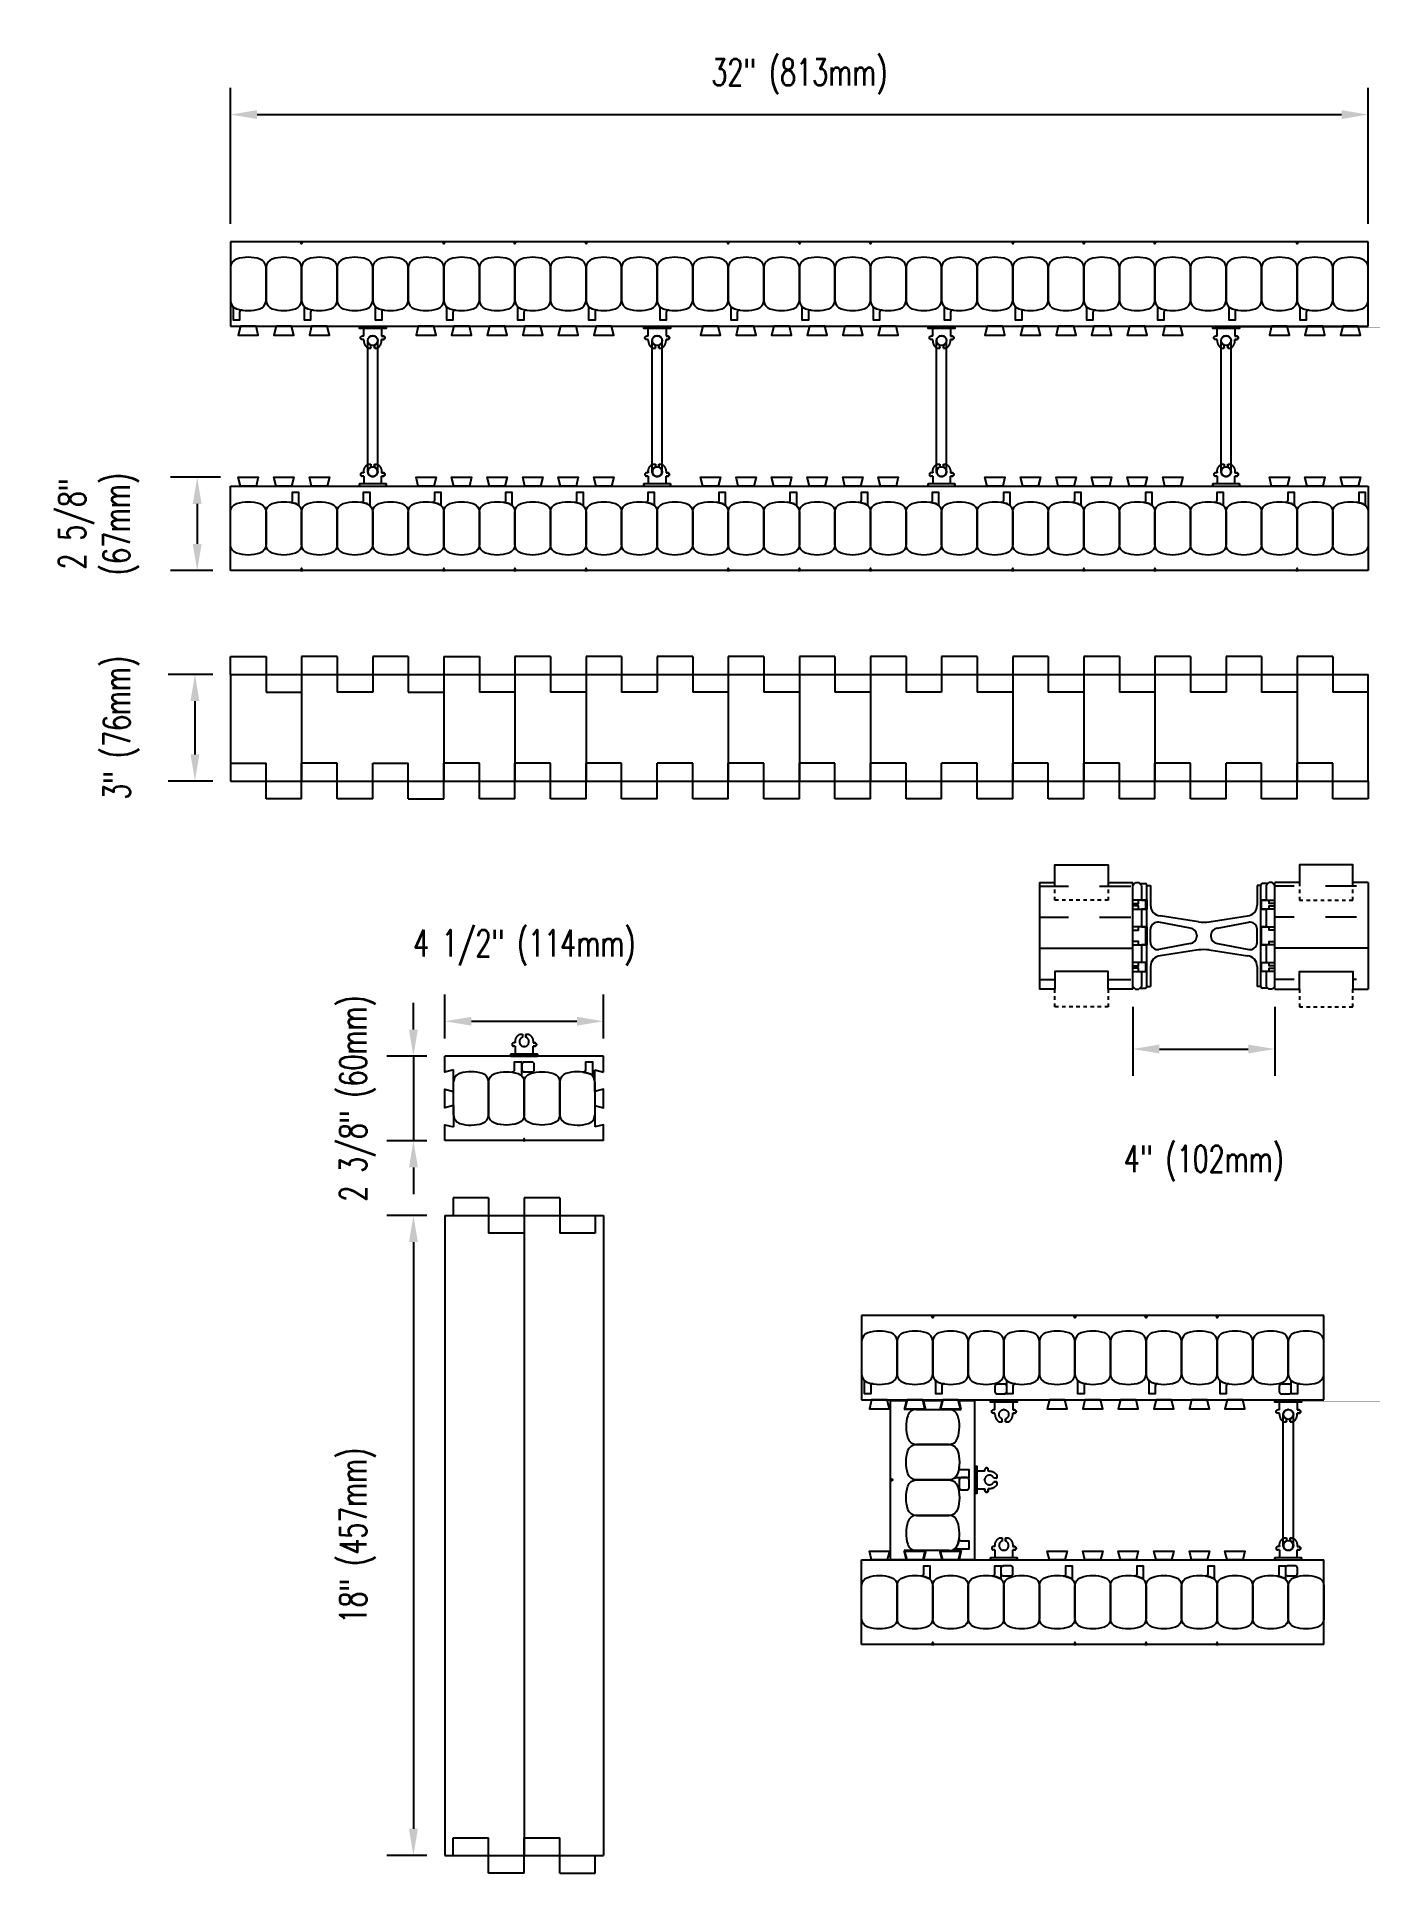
# Model space of a CAD drawing. Header units: inches. Extents: x 247.4 to 284.8, y 73.7 to 125.3.
import ezdxf

# ---------------------------------------------------------------- set-up
doc = ezdxf.new("R2010")
doc.units = ezdxf.units.IN
doc.header["$MEASUREMENT"] = 0
doc.linetypes.add('DASHED2', pattern=[0.375, 0.25, -0.125])
for name, color, linetype in [('HATCH', 12, 'Continuous'), ('line25', 2, 'Continuous'), ('LINE50', 5, 'Continuous'), ('LINE9', 9, 'Continuous'), ('TBK_LINE18', 9, 'Continuous'), ('TEXT', 4, 'Continuous')]:
    doc.layers.add(name, color=color, linetype=linetype)
doc.styles.add('DIM', font='romans.shx', dxfattribs={"width": 0.7})
doc.dimstyles.new('ext_8', dxfattribs={"dimscale": 8, "dimtxt": 0.09375, "dimasz": 0.09375, "dimexe": 0.09375, "dimexo": 0.0625, "dimgap": 0.0625, "dimtad": 1, "dimdec": 4, "dimzin": 3, "dimdsep": 46, "dimlunit": 4, "dimtxsty": 'DIM', "dimcen": 0.09, "dimdle": 0.09375, "dimclrt": 4, "dimadec": 0, "dimazin": 0, "dimtfac": 1, "dimtdec": 4, "dimtmove": 2, "dimatfit": 3, "dimfxl": 0, "dimfrac": 2, "dimtolj": 1, "dimtzin": 0, "dimarcsym": 0})

msp = doc.modelspace()

# ---------------------------------------------------------------- blocks, each defined once
blk = doc.blocks.new('*D15')
at = {"layer": 'Defpoints', "color": 0}
for p in [(252.818, 107.394), (251.82, 104.394), (252.818, 104.394)]:
    blk.add_point(p, dxfattribs=at)
at = {"layer": 'TEXT', "color": 0, "lineweight": -2}
for p, q in [((252.318, 107.394), (251.07, 107.394)), ((251.82, 106.644), (251.82, 105.144)), ((252.318, 104.394), (251.07, 104.394))]:
    blk.add_line(p, q, dxfattribs=at)
at = {"layer": 'TEXT', "color": 0}
for points in [[(251.695, 106.644), (251.945, 106.644), (251.82, 107.394)], [(251.695, 105.144), (251.945, 105.144), (251.82, 104.394)]]:
    blk.add_solid(points, dxfattribs=at)
at = {"layer": 'TEXT', "color": 4, "insert": (249.748, 105.894), "char_height": 0.75, "attachment_point": 5, "rotation": 90, "style": 'DIM'}
blk.add_mtext('\\A1;3" (76mm)', dxfattribs=at)
blk = doc.blocks.new('*D16')
at = {"layer": 'Defpoints', "color": 0}
for p in [(253.037, 112.937), (251.882, 110.312), (252.818, 110.312)]:
    blk.add_point(p, dxfattribs=at)
at = {"layer": 'TEXT', "color": 0, "lineweight": -2}
for p, q in [((252.537, 112.937), (251.132, 112.937)), ((251.882, 112.187), (251.882, 111.062)), ((252.318, 110.312), (251.132, 110.312))]:
    blk.add_line(p, q, dxfattribs=at)
at = {"layer": 'TEXT', "color": 0}
for points in [[(251.757, 112.187), (252.007, 112.187), (251.882, 112.937)], [(251.757, 111.062), (252.007, 111.062), (251.882, 110.312)]]:
    blk.add_solid(points, dxfattribs=at)
at = {"layer": 'TEXT', "color": 4, "insert": (249.114, 111.625), "char_height": 0.75, "attachment_point": 5, "rotation": 90, "style": 'DIM'}
blk.add_mtext('\\A1;2 5/8"\\P(67mm)', dxfattribs=at)
blk = doc.blocks.new('*D17')
at = {"layer": 'Defpoints', "color": 0}
for p in [(284.818, 123.137), (252.818, 119.562), (284.818, 119.562)]:
    blk.add_point(p, dxfattribs=at)
at = {"layer": 'TEXT', "color": 0, "lineweight": -2}
for p, q in [((252.818, 120.062), (252.818, 123.887)), ((284.818, 120.062), (284.818, 123.887)), ((253.568, 123.137), (284.068, 123.137))]:
    blk.add_line(p, q, dxfattribs=at)
at = {"layer": 'TEXT', "color": 0}
for points in [[(253.568, 123.262), (253.568, 123.012), (252.818, 123.137)], [(284.068, 123.262), (284.068, 123.012), (284.818, 123.137)]]:
    blk.add_solid(points, dxfattribs=at)
at = {"layer": 'TEXT', "color": 4, "insert": (268.818, 124.208), "char_height": 0.75, "attachment_point": 5, "style": 'DIM'}
blk.add_mtext('\\A1;32" (813mm)', dxfattribs=at)
blk = doc.blocks.new('*D19')
at = {"layer": 'Defpoints', "color": 0}
for p in [(258.845, 92.174), (257.964, 74.174), (258.845, 74.174)]:
    blk.add_point(p, dxfattribs=at)
at = {"layer": 'TEXT', "color": 0, "lineweight": -2}
for p, q in [((258.345, 92.174), (257.214, 92.174)), ((257.964, 91.424), (257.964, 74.924)), ((258.345, 74.174), (257.214, 74.174))]:
    blk.add_line(p, q, dxfattribs=at)
at = {"layer": 'TEXT', "color": 0}
for points in [[(257.839, 91.424), (258.089, 91.424), (257.964, 92.174)], [(257.839, 74.924), (258.089, 74.924), (257.964, 74.174)]]:
    blk.add_solid(points, dxfattribs=at)
at = {"layer": 'TEXT', "color": 4, "insert": (256.393, 83.174), "char_height": 0.75, "attachment_point": 5, "rotation": 90, "style": 'DIM'}
blk.add_mtext('\\A1;18" (457mm)', dxfattribs=at)
blk = doc.blocks.new('*D20')
at = {"layer": 'Defpoints', "color": 0}
for p in [(258.845, 96.653), (257.964, 94.278), (258.845, 94.278)]:
    blk.add_point(p, dxfattribs=at)
at = {"layer": 'TEXT', "color": 0, "lineweight": -2}
for p, q in [((257.964, 97.403), (257.964, 98.153)), ((258.345, 96.653), (257.214, 96.653)), ((257.964, 96.653), (257.964, 94.278)), ((258.345, 94.278), (257.214, 94.278)), ((257.964, 93.528), (257.964, 92.778))]:
    blk.add_line(p, q, dxfattribs=at)
at = {"layer": 'TEXT', "color": 0}
for points in [[(257.839, 97.403), (258.089, 97.403), (257.964, 96.653)], [(257.839, 93.528), (258.089, 93.528), (257.964, 94.278)]]:
    blk.add_solid(points, dxfattribs=at)
at = {"layer": 'TEXT', "color": 4, "insert": (256.393, 95.466), "char_height": 0.75, "attachment_point": 5, "rotation": 90, "style": 'DIM'}
blk.add_mtext('\\A1;2 3/8" (60mm)', dxfattribs=at)
blk = doc.blocks.new('*D18')
at = {"layer": 'Defpoints', "color": 0}
for p in [(263.314, 97.637), (258.845, 96.653), (263.314, 96.653)]:
    blk.add_point(p, dxfattribs=at)
at = {"layer": 'TEXT', "color": 0, "lineweight": -2}
for p, q in [((258.845, 97.153), (258.845, 98.387)), ((263.314, 97.153), (263.314, 98.387)), ((259.595, 97.637), (262.564, 97.637))]:
    blk.add_line(p, q, dxfattribs=at)
at = {"layer": 'TEXT', "color": 0}
for points in [[(259.595, 97.762), (259.595, 97.512), (258.845, 97.637)], [(262.564, 97.762), (262.564, 97.512), (263.314, 97.637)]]:
    blk.add_solid(points, dxfattribs=at)
at = {"layer": 'TEXT', "color": 4, "insert": (261.08, 99.709), "char_height": 0.75, "attachment_point": 5, "style": 'DIM'}
blk.add_mtext('\\A1;4 1/2" (114mm)', dxfattribs=at)
blk = doc.blocks.new('Connector')
blk.add_point((0.271, 0))
at = {"layer": 'LINE9'}
for p, q in [((0, 0.375), (0, -0.375)), ((0.062, -0.375), (0.062, 0.375)), ((0.281, 0.25), (0.062, 0.25))]:
    blk.add_line(p, q, dxfattribs=at)
for points, weights in [([(0.007, 0.375), (0.004, 0.375), (0, 0.375)], [1, 0.972587069138, 0.950305488115]), ([(0.327, 0.343), (0.308, 0.343), (0.281, 0.317), (0.281, 0.297)], [1, 0.85355339, 0.85355339, 1]), ([(0.328, 0.343), (0.327, 0.343), (0.327, 0.343)], [1, 0.70710678, 1]), ([(0.375, 0.297), (0.375, 0.317), (0.348, 0.343), (0.329, 0.343)], [1, 0.85355339, 0.85355339, 1]), ([(0.406, 0.25), (0.546, 0.25), (0.619, 0.131)], [0.958404415409, 0.794674173519, 0.864651571113]), ([(0.619, 0.052), (0.612, 0.049), (0.604, 0.049)], [0.83615024178, 0.892081430621, 1]), ([(0, -0.375), (0.004, -0.375), (0.007, -0.375)], [0.950305488115, 0.972587069138, 1]), ([(0.281, -0.297), (0.281, -0.317), (0.308, -0.343), (0.327, -0.343)], [1, 0.85355339, 0.85355339, 1]), ([(0.327, -0.343), (0.281, -0.343), (0.281, -0.297)], [1, 0.70710678, 1]), ([(0.329, -0.343), (0.348, -0.343), (0.375, -0.317), (0.375, -0.297)], [1, 0.85355339, 0.85355339, 1]), ([(0.375, -0.297), (0.375, -0.343), (0.329, -0.343)], [1, 0.70710678, 1]), ([(0.619, -0.131), (0.546, -0.25), (0.406, -0.25)], [0.864651574428, 0.794674169686, 0.958404415195]), ([(0.604, -0.049), (0.612, -0.049), (0.619, -0.052)], [1, 0.89208144177, 0.836150253337])]:
    blk.add_rational_spline(points, weights, degree=2, dxfattribs=at)
for points, degree in [([(0, 0.375), (0.002, 0.375), (0.005, 0.375), (0.007, 0.375)], 3), ([(0.007, 0.375), (0.021, 0.375), (0.051, 0.375), (0.062, 0.375), (0.062, 0.375)], 3), ([(0.281, 0.25), (0.281, 0.297)], 1), ([(0.327, 0.343), (0.327, 0.343), (0.328, 0.343), (0.328, 0.343)], 3), ([(0.328, 0.343), (0.329, 0.343), (0.329, 0.343), (0.329, 0.343)], 3), ([(0.375, 0.25), (0.375, 0.297)], 1), ([(0.406, 0.25), (0.375, 0.25)], 1), ([(0.406, 0.25), (0.406, 0.25)], 1), ([(0.406, 0.25), (0.406, 0.25)], 1), ([(0.406, 0.25), (0.406, 0.25)], 1), ([(0.406, 0.25), (0.406, 0.25)], 1), ([(0.406, 0.25), (0.406, 0.25)], 1), ([(0.406, 0.25), (0.406, 0.25)], 1), ([(0.406, 0.25), (0.406, 0.25)], 1), ([(0.406, 0.25), (0.406, 0.25)], 1), ([(0.406, 0.25), (0.406, 0.25)], 1), ([(0.406, 0.25), (0.406, 0.25)], 1), ([(0.406, 0.25), (0.406, 0.25)], 1), ([(0.406, 0.25), (0.406, 0.25)], 1), ([(0.406, 0.25), (0.406, 0.25)], 1), ([(0.406, 0.25), (0.406, 0.25)], 1), ([(0.406, 0.25), (0.406, 0.25)], 1), ([(0.406, 0.25), (0.406, 0.25)], 1), ([(0.406, 0.25), (0.406, 0.25)], 1), ([(0.406, 0.25), (0.406, 0.25)], 1), ([(0.406, 0.25), (0.406, 0.25)], 1), ([(0.406, 0.25), (0.406, 0.25)], 1), ([(0.406, 0.25), (0.406, 0.25)], 1), ([(0.406, 0.25), (0.406, 0.25)], 1), ([(0.406, 0.25), (0.406, 0.25)], 1), ([(0.406, 0.25), (0.406, 0.25)], 1), ([(0.604, 0.049), (0.532, 0.049)], 1), ([(0.532, 0.049), (0.532, 0.049)], 1), ([(0.532, 0.049), (0.532, 0.049)], 1), ([(0.532, 0.049), (0.532, 0.049)], 1), ([(0.532, 0.049), (0.532, 0.049)], 1), ([(0.532, 0.049), (0.532, 0.049)], 1), ([(0.532, 0.049), (0.532, 0.049)], 1), ([(0.532, 0.049), (0.532, 0.049)], 1), ([(0.532, 0.049), (0.532, 0.049)], 1), ([(0.532, 0.049), (0.532, 0.049)], 1), ([(0.532, 0.049), (0.532, 0.049)], 1), ([(0.604, 0.049), (0.609, 0.049), (0.614, 0.05), (0.619, 0.052)], 3), ([(0.604, 0.049), (0.604, 0.049)], 1), ([(0.604, 0.049), (0.604, 0.049)], 1), ([(0.604, 0.049), (0.604, 0.049)], 1), ([(0.604, 0.049), (0.604, 0.049)], 1), ([(0.619, 0.131), (0.619, 0.052)], 1), ([(0.619, 0.131), (0.619, 0.131)], 1), ([(0.619, 0.131), (0.619, 0.131)], 1), ([(0.619, 0.131), (0.619, 0.131)], 1), ([(0.619, 0.131), (0.619, 0.131)], 1), ([(0.007, -0.375), (0.005, -0.375), (0.002, -0.375), (0, -0.375)], 3), ([(0.062, -0.375), (0.062, -0.375), (0.051, -0.375), (0.021, -0.375), (0.007, -0.375)], 3), ([(0.062, -0.25), (0.281, -0.25)], 1), ([(0.281, -0.297), (0.281, -0.25)], 1), ([(0.281, -0.25), (0.281, -0.297)], 1), ([(0.328, -0.343), (0.328, -0.343), (0.327, -0.343), (0.327, -0.343)], 3), ([(0.329, -0.343), (0.329, -0.343), (0.329, -0.343), (0.328, -0.343)], 3), ([(0.375, -0.25), (0.375, -0.297)], 1), ([(0.375, -0.297), (0.375, -0.25)], 1), ([(0.406, -0.25), (0.375, -0.25)], 1), ([(0.406, -0.25), (0.406, -0.25)], 1), ([(0.406, -0.25), (0.406, -0.25)], 1), ([(0.406, -0.25), (0.406, -0.25)], 1), ([(0.406, -0.25), (0.406, -0.25)], 1), ([(0.406, -0.25), (0.406, -0.25)], 1), ([(0.406, -0.25), (0.406, -0.25)], 1), ([(0.406, -0.25), (0.406, -0.25)], 1), ([(0.406, -0.25), (0.406, -0.25)], 1), ([(0.406, -0.25), (0.406, -0.25)], 1), ([(0.406, -0.25), (0.406, -0.25)], 1), ([(0.406, -0.25), (0.406, -0.25)], 1), ([(0.532, -0.049), (0.604, -0.049)], 1), ([(0.604, -0.049), (0.58, -0.049), (0.556, -0.049), (0.532, -0.049)], 3), ([(0.532, -0.049), (0.532, -0.049)], 1), ([(0.532, -0.049), (0.532, -0.049)], 1), ([(0.532, -0.049), (0.532, -0.049)], 1), ([(0.532, -0.049), (0.532, -0.049)], 1), ([(0.619, -0.052), (0.614, -0.05), (0.609, -0.049), (0.604, -0.049)], 3), ([(0.604, -0.049), (0.604, -0.049)], 1), ([(0.604, -0.049), (0.604, -0.049)], 1), ([(0.604, -0.049), (0.604, -0.049)], 1), ([(0.604, -0.049), (0.604, -0.049)], 1), ([(0.604, -0.049), (0.604, -0.049)], 1), ([(0.604, -0.049), (0.604, -0.049)], 1), ([(0.604, -0.049), (0.604, -0.049)], 1), ([(0.604, -0.049), (0.604, -0.049)], 1), ([(0.619, -0.052), (0.619, -0.131)], 1), ([(0.619, -0.131), (0.619, -0.131)], 1), ([(0.619, -0.131), (0.619, -0.131)], 1), ([(0.619, -0.131), (0.619, -0.131)], 1), ([(0.619, -0.131), (0.619, -0.131)], 1)]:
    blk.add_open_spline(points, degree=degree, dxfattribs=at)
for points, weights, knots in [([(0.062, 0.375), (0.062, 0.375), (0.046, 0.375), (0.03, 0.375), (0.007, 0.375)], [0.868718858569, 0.861102746415, 1, 0.861102734288, 0.868718859898], [0, 0, 0, 0.5, 0.5, 1, 1, 1]), ([(0.532, 0.049), (0.472, 0.203), (0.333, 0.113), (0.157, 0), (0.333, -0.113), (0.472, -0.203), (0.532, -0.049)], [0.899508922286, 0.599718215298, 1, 0.54226024, 1, 0.599718224335, 0.899508908749], [0, 0, 0, 0.318112, 0.318112, 0.681888, 0.681888, 1, 1, 1]), ([(0.007, -0.375), (0.03, -0.375), (0.046, -0.375), (0.062, -0.375), (0.062, -0.375)], [0.868718859319, 0.861102739573, 1, 0.861102742958, 0.868718858948], [0, 0, 0, 0.5, 0.5, 1, 1, 1])]:
    blk.add_rational_spline(points, weights, degree=2, knots=knots, dxfattribs=at)
blk = doc.blocks.new('RISER')
at = {"layer": 'HATCH'}
h = blk.add_hatch(dxfattribs=at)
h.set_pattern_fill('INSUL', color=256, scale=7, style=0)
h.set_pattern_definition([(0, (-42.9888, -28.9383), (0, 2.625), []), (0, (-42.9888, -28.0633), (0, 2.625), [0.875, -0.875]), (0, (-42.9888, -27.1883), (0, 2.625), [0.875, -0.875])])
h.paths.add_polyline_path([(0, 2.5), (0, 3), (-1.5, 3), (-1.5, 2.5), (-1.938, 2.5), (-1.938, -0.5), (-1.5, -0.5), (-1.5, 0), (0, 0), (0, -0.5), (0.688, -0.5), (0.688, 2.5)])
at = {"layer": 'line25'}
for p, q in [((0.688, 1.75), (0.688, 2)), ((0.688, 0.75), (0.688, 1.25)), ((0.688, 0), (0.688, 0.25)), ((0.688, -0.5), (0.688, 0))]:
    blk.add_line(p, q, dxfattribs=at)
blk.add_lwpolyline([(0.688, 0), (1.061, 0), (1.061, 0.25), (0.688, 0.25), (0.688, 0.75), (1.061, 0.75), (1.061, 1.25), (0.688, 1.25), (0.688, 1.75), (1.061, 1.75), (1.061, 2), (0.688, 2), (0.688, 2.5)], dxfattribs=at)
at = {"layer": 'LINE50'}
blk.add_line((-1.938, 2.5), (-1.938, -0.5), dxfattribs=at)
for points in [[(-1.938, 2.5), (-1.5, 2.5), (-1.5, 3), (0, 3), (0, 2.5), (0.688, 2.5)], [(0.688, -0.5), (0, -0.5), (0, 0), (-1.5, 0), (-1.5, -0.5), (-1.938, -0.5)]]:
    blk.add_lwpolyline(points, dxfattribs=at)
at = {"layer": 'LINE9', "linetype": 'DASHED2', "ltscale": 0.15}
for points in [[(0, 2.5), (0, 2.5), (0, 2), (-1.5, 2), (-1.5, 2.5), (-1.5, 2.5)], [(0, -0.5), (0, -0.5), (0, -1), (-1.5, -1), (-1.5, -0.5), (-1.5, -0.5)]]:
    blk.add_lwpolyline(points, dxfattribs=at)
at = {"layer": 'LINE9'}
for points in [[(0.688, 1.908), (0.848, 1.908), (0.848, 2)], [(0.848, 1.75), (0.848, 1.842), (0.688, 1.842)], [(0.688, 1.158), (0.848, 1.158), (0.848, 1.25)], [(0.848, 0.75), (0.848, 0.842), (0.688, 0.842)], [(0.688, 0.158), (0.848, 0.158), (0.848, 0.25)], [(0.848, 0), (0.848, 0.092), (0.688, 0.092)]]:
    blk.add_lwpolyline(points, dxfattribs=at)
blk = doc.blocks.new('*D21')
at = {"layer": 'Defpoints', "color": 0}
for p in [(278.193, 98.538), (282.193, 98.538), (282.193, 96.856)]:
    blk.add_point(p, dxfattribs=at)
at = {"layer": 'TEXT', "color": 0, "lineweight": -2}
for p, q in [((278.193, 98.038), (278.193, 96.106)), ((282.193, 98.038), (282.193, 96.106)), ((278.943, 96.856), (281.443, 96.856))]:
    blk.add_line(p, q, dxfattribs=at)
at = {"layer": 'TEXT', "color": 0}
for points in [[(278.943, 96.981), (278.943, 96.731), (278.193, 96.856)], [(281.443, 96.981), (281.443, 96.731), (282.193, 96.856)]]:
    blk.add_solid(points, dxfattribs=at)
at = {"layer": 'TEXT', "color": 4, "insert": (280.193, 93.641), "char_height": 0.75, "attachment_point": 5, "style": 'DIM'}
blk.add_mtext('\\A1;4" (102mm)', dxfattribs=at)
blk = doc.blocks.new('WEB4_CENTRE_TOP')
for p, q in [((-0.141, 0), (-0.141, 3.688)), ((0.141, 0), (0.141, 3.688))]:
    blk.add_line(p, q)
for centre in [(0, 3.688), (0, 0)]:
    blk.add_circle(centre, 0.141)

# ---------------------------------------------------------------- dimensions: what is measured, and where the dimension line sits
at = {"layer": 'TEXT'}
for base, p1, p2, text, picture, middle in [((284.81828, 123.13706), (252.81828, 119.56224), (284.81828, 119.56224), '32" (813mm)', '*D17', (268.81828, 124.20848)), ((263.31395, 97.63709), (258.8452, 96.65336), (263.31395, 96.65336), '4 1/2" (114mm)', '*D18', (261.07958, 99.70852)), ((282.19328, 96.85552), (278.19328, 98.5383), (282.19328, 98.5383), '4" (102mm)', '*D21', (280.19328, 93.64123))]:
    dim = msp.add_linear_dim(base=base, p1=p1, p2=p2, text=text, dimstyle='ext_8', dxfattribs=at)
    dim.commit()
    dim.dimension.update_dxf_attribs({"geometry": picture, "text_midpoint": middle})
for base, p1, p2, text, picture, middle in [((251.88215, 110.31224), (253.03711, 112.93724), (252.81828, 110.31224), '2 5/8"\\P(67mm)', '*D16', (249.11429, 111.62474)), ((251.81988, 104.39385), (252.81828, 107.39385), (252.81828, 104.39385), '3" (76mm)', '*D15', (249.74845, 105.89385))]:
    dim = msp.add_linear_dim(base=base, p1=p1, p2=p2, angle=90, text=text, dimstyle='ext_8', dxfattribs=at)
    dim.commit()
    dim.dimension.update_dxf_attribs({"geometry": picture, "text_midpoint": middle})
for base, p1, p2, text, picture, middle in [((257.96393, 94.27836), (258.8452, 96.65336), (258.8452, 94.27836), '2 3/8" (60mm)', '*D20', (256.3925, 95.46586)), ((257.96393, 74.17367), (258.8452, 92.17367), (258.8452, 74.17367), '18" (457mm)', '*D19', (256.3925, 83.17367))]:
    dim = msp.add_linear_dim(base=base, p1=p1, p2=p2, angle=90, text=text, dimstyle='ext_8', dxfattribs=at)
    dim.commit()
    dim.dimension.update_dxf_attribs({"geometry": picture, "text_midpoint": middle, "dimtype": 160})

# ---------------------------------------------------------------- linework, layer by layer
msp.add_line((262.07958, 95.00528), (262.07958, 95.92645))
for centre, start, end in [((262.32958, 95.00528), 180, 252.079787), ((273.03046, 85.98561), 270, 342.079787)]:
    msp.add_arc(centre, 0.25, start, end)
at = {"layer": 'line25'}
for p, q in [((252.81828, 117.18724), (284.81828, 117.18724)), ((252.81828, 112.68724), (284.81828, 112.68724)), ((254.81828, 107.39385), (254.81828, 104.39385)), ((258.81828, 107.39385), (258.81828, 104.39385)), ((260.81828, 107.39385), (260.81828, 104.39385)), ((262.81828, 107.39385), (262.81828, 104.39385)), ((266.81828, 107.39385), (266.81828, 104.39385)), ((268.81828, 107.39385), (268.81828, 104.39385)), ((270.81828, 107.39385), (270.81828, 104.39385)), ((274.81828, 107.39385), (274.81828, 104.39385)), ((276.81828, 107.39385), (276.81828, 104.39385)), ((278.81828, 107.39385), (278.81828, 104.39385)), ((282.81828, 107.39385), (282.81828, 104.39385)), ((263.31395, 96.65336), (258.8452, 96.65336)), ((263.31395, 96.2047), (263.31395, 96.65336)), ((259.0952, 95.6647), (259.0952, 96.26703)), ((263.06395, 95.6647), (263.06395, 96.26703)), ((263.06395, 96.26703), (263.31395, 96.2047)), ((259.0952, 95.0004), (259.0952, 95.93133)), ((263.06395, 95.93133), (263.06395, 95.0004)), ((259.0952, 95.26703), (259.0952, 94.6647)), ((263.06395, 95.26703), (263.06395, 94.6647)), ((263.31395, 94.27836), (258.8452, 94.27836)), ((261.07958, 92.17367), (261.07958, 74.17367)), ((270.56988, 86.98561), (283.56988, 86.98561)), ((271.38238, 82.50123), (271.38238, 86.96998)), ((273.75738, 82.50123), (273.75738, 86.96998)), ((272.37104, 86.71998), (271.76871, 86.71998)), ((272.10441, 86.71998), (273.03534, 86.71998)), ((272.76871, 86.71998), (273.37104, 86.71998)), ((272.37104, 82.75123), (271.76871, 82.75123)), ((273.03534, 82.75123), (272.10441, 82.75123)), ((272.76871, 82.75123), (273.37104, 82.75123)), ((273.37104, 82.75123), (273.30871, 82.50123)), ((270.56988, 82.48561), (283.56988, 82.48561)), ((273.30871, 82.50123), (273.75738, 82.50123))]:
    msp.add_line(p, q, dxfattribs=at)
for points in [[(253.09945, 117.18724), (253.03711, 116.93724), (253.59945, 116.93724), (253.53711, 117.18724)], [(254.09945, 117.18724), (254.03711, 116.93724), (254.59945, 116.93724), (254.53711, 117.18724)], [(255.09945, 117.18724), (255.03711, 116.93724), (255.59945, 116.93724), (255.53711, 117.18724)], [(258.09945, 117.18724), (258.03711, 116.93724), (258.59945, 116.93724), (258.53711, 117.18724)], [(259.09945, 117.18724), (259.03711, 116.93724), (259.59945, 116.93724), (259.53711, 117.18724)], [(260.09945, 117.18724), (260.03711, 116.93724), (260.59945, 116.93724), (260.53711, 117.18724)], [(261.09945, 117.18724), (261.03711, 116.93724), (261.59945, 116.93724), (261.53711, 117.18724)], [(262.09945, 117.18724), (262.03711, 116.93724), (262.59945, 116.93724), (262.53711, 117.18724)], [(263.09945, 117.18724), (263.03711, 116.93724), (263.59945, 116.93724), (263.53711, 117.18724)], [(266.09945, 117.18724), (266.03711, 116.93724), (266.59945, 116.93724), (266.53711, 117.18724)], [(267.09945, 117.18724), (267.03711, 116.93724), (267.59945, 116.93724), (267.53711, 117.18724)], [(268.09945, 117.18724), (268.03711, 116.93724), (268.59945, 116.93724), (268.53711, 117.18724)], [(269.09945, 117.18724), (269.03711, 116.93724), (269.59945, 116.93724), (269.53711, 117.18724)], [(270.09945, 117.18724), (270.03711, 116.93724), (270.59945, 116.93724), (270.53711, 117.18724)], [(271.09945, 117.18724), (271.03711, 116.93724), (271.59945, 116.93724), (271.53711, 117.18724)], [(274.09945, 117.18724), (274.03711, 116.93724), (274.59945, 116.93724), (274.53711, 117.18724)], [(275.09945, 117.18724), (275.03711, 116.93724), (275.59945, 116.93724), (275.53711, 117.18724)], [(276.09945, 117.18724), (276.03711, 116.93724), (276.59945, 116.93724), (276.53711, 117.18724)], [(277.09945, 117.18724), (277.03711, 116.93724), (277.59945, 116.93724), (277.53711, 117.18724)], [(278.09945, 117.18724), (278.03711, 116.93724), (278.59945, 116.93724), (278.53711, 117.18724)], [(279.09945, 117.18724), (279.03711, 116.93724), (279.59945, 116.93724), (279.53711, 117.18724)], [(282.09945, 117.18724), (282.03711, 116.93724), (282.59945, 116.93724), (282.53711, 117.18724)], [(283.09945, 117.18724), (283.03711, 116.93724), (283.59945, 116.93724), (283.53711, 117.18724)], [(284.09945, 117.18724), (284.03711, 116.93724), (284.59945, 116.93724), (284.53711, 117.18724)], [(253.09945, 112.68724), (253.03711, 112.93724), (253.59945, 112.93724), (253.53711, 112.68724)], [(254.09945, 112.68724), (254.03711, 112.93724), (254.59945, 112.93724), (254.53711, 112.68724)], [(255.09945, 112.68724), (255.03711, 112.93724), (255.59945, 112.93724), (255.53711, 112.68724)], [(258.09945, 112.68724), (258.03711, 112.93724), (258.59945, 112.93724), (258.53711, 112.68724)], [(259.09945, 112.68724), (259.03711, 112.93724), (259.59945, 112.93724), (259.53711, 112.68724)], [(260.09945, 112.68724), (260.03711, 112.93724), (260.59945, 112.93724), (260.53711, 112.68724)], [(261.09945, 112.68724), (261.03711, 112.93724), (261.59945, 112.93724), (261.53711, 112.68724)], [(262.09945, 112.68724), (262.03711, 112.93724), (262.59945, 112.93724), (262.53711, 112.68724)], [(263.09945, 112.68724), (263.03711, 112.93724), (263.59945, 112.93724), (263.53711, 112.68724)], [(266.09945, 112.68724), (266.03711, 112.93724), (266.59945, 112.93724), (266.53711, 112.68724)], [(267.09945, 112.68724), (267.03711, 112.93724), (267.59945, 112.93724), (267.53711, 112.68724)], [(268.09945, 112.68724), (268.03711, 112.93724), (268.59945, 112.93724), (268.53711, 112.68724)], [(269.09945, 112.68724), (269.03711, 112.93724), (269.59945, 112.93724), (269.53711, 112.68724)], [(270.09945, 112.68724), (270.03711, 112.93724), (270.59945, 112.93724), (270.53711, 112.68724)], [(271.09945, 112.68724), (271.03711, 112.93724), (271.59945, 112.93724), (271.53711, 112.68724)], [(274.09945, 112.68724), (274.03711, 112.93724), (274.59945, 112.93724), (274.53711, 112.68724)], [(275.09945, 112.68724), (275.03711, 112.93724), (275.59945, 112.93724), (275.53711, 112.68724)], [(276.09945, 112.68724), (276.03711, 112.93724), (276.59945, 112.93724), (276.53711, 112.68724)], [(277.09945, 112.68724), (277.03711, 112.93724), (277.59945, 112.93724), (277.53711, 112.68724)], [(278.09945, 112.68724), (278.03711, 112.93724), (278.59945, 112.93724), (278.53711, 112.68724)], [(279.09945, 112.68724), (279.03711, 112.93724), (279.59945, 112.93724), (279.53711, 112.68724)], [(282.09945, 112.68724), (282.03711, 112.93724), (282.59945, 112.93724), (282.53711, 112.68724)], [(283.09945, 112.68724), (283.03711, 112.93724), (283.59945, 112.93724), (283.53711, 112.68724)], [(284.09945, 112.68724), (284.03711, 112.93724), (284.59945, 112.93724), (284.53711, 112.68724)], [(270.85104, 86.98561), (270.78871, 86.73561), (271.35104, 86.73561), (271.28871, 86.98561)], [(271.85104, 86.98561), (271.78871, 86.73561), (272.35104, 86.73561), (272.28871, 86.98561)], [(272.85104, 86.98561), (272.78871, 86.73561), (273.35104, 86.73561), (273.28871, 86.98561)], [(275.85104, 86.98561), (275.78871, 86.73561), (276.35104, 86.73561), (276.28871, 86.98561)], [(276.85104, 86.98561), (276.78871, 86.73561), (277.35104, 86.73561), (277.28871, 86.98561)], [(277.85104, 86.98561), (277.78871, 86.73561), (278.35104, 86.73561), (278.28871, 86.98561)], [(278.85104, 86.98561), (278.78871, 86.73561), (279.35104, 86.73561), (279.28871, 86.98561)], [(279.85104, 86.98561), (279.78871, 86.73561), (280.35104, 86.73561), (280.28871, 86.98561)], [(280.85104, 86.98561), (280.78871, 86.73561), (281.35104, 86.73561), (281.28871, 86.98561)], [(270.85104, 82.48561), (270.78871, 82.73561), (271.35104, 82.73561), (271.28871, 82.48561)], [(271.85104, 82.48561), (271.78871, 82.73561), (272.35104, 82.73561), (272.28871, 82.48561)], [(272.85104, 82.48561), (272.78871, 82.73561), (273.35104, 82.73561), (273.28871, 82.48561)], [(275.85104, 82.48561), (275.78871, 82.73561), (276.35104, 82.73561), (276.28871, 82.48561)], [(276.85104, 82.48561), (276.78871, 82.73561), (277.35104, 82.73561), (277.28871, 82.48561)], [(277.85104, 82.48561), (277.78871, 82.73561), (278.35104, 82.73561), (278.28871, 82.48561)], [(278.85104, 82.48561), (278.78871, 82.73561), (279.35104, 82.73561), (279.28871, 82.48561)], [(279.85104, 82.48561), (279.78871, 82.73561), (280.35104, 82.73561), (280.28871, 82.48561)], [(280.85104, 82.48561), (280.78871, 82.73561), (281.35104, 82.73561), (281.28871, 82.48561)]]:
    msp.add_lwpolyline(points, close=True, dxfattribs=at)
for points in [[(259.0952, 96.26703), (258.8452, 96.2047), (258.8452, 96.65336)], [(259.0952, 95.26703), (258.8452, 95.2047), (258.8452, 95.72703), (259.0952, 95.6647)], [(263.06395, 95.26703), (263.31395, 95.2047), (263.31395, 95.72703), (263.06395, 95.6647)], [(258.8452, 94.27836), (258.8452, 94.72703), (259.0952, 94.6647)], [(263.31395, 94.27836), (263.31395, 94.72703), (263.06395, 94.6647)], [(271.38238, 86.96998), (271.83104, 86.96998), (271.76871, 86.71998)], [(272.37104, 86.71998), (272.30871, 86.96998), (272.83104, 86.96998), (272.76871, 86.71998)], [(273.37104, 86.71998), (273.30871, 86.96998), (273.75738, 86.96998)], [(271.38238, 82.50123), (271.83104, 82.50123), (271.76871, 82.75123)], [(272.37104, 82.75123), (272.30871, 82.50123), (272.83104, 82.50123), (272.76871, 82.75123)]]:
    msp.add_lwpolyline(points, dxfattribs=at)
at = {"layer": 'LINE50'}
for p, q in [((252.81828, 119.56224), (252.81828, 117.18724)), ((284.81828, 119.56224), (252.81828, 119.56224)), ((284.81828, 117.18724), (284.81828, 119.56224)), ((252.81828, 110.31224), (252.81828, 112.68724)), ((284.81828, 112.68724), (284.81828, 110.31224)), ((284.81828, 110.31224), (252.81828, 110.31224)), ((252.81828, 107.39385), (252.81828, 104.39385)), ((252.81828, 107.39385), (284.81828, 107.39385)), ((284.81828, 104.39385), (284.81828, 107.39385)), ((252.81828, 104.39385), (284.81828, 104.39385)), ((258.8452, 92.17367), (258.8452, 74.17367)), ((258.8452, 92.17367), (263.31395, 92.17367)), ((263.31395, 92.17367), (263.31395, 74.17367)), ((283.56988, 89.36061), (270.56988, 89.36061)), ((270.56988, 89.36061), (270.56988, 86.98561)), ((283.56988, 86.98561), (283.56988, 89.36061)), ((270.56988, 80.11061), (270.56988, 82.48561)), ((283.56988, 80.11061), (283.56988, 82.48561)), ((283.56988, 80.11061), (270.56988, 80.11061)), ((258.8452, 74.17367), (263.31395, 74.17367))]:
    msp.add_line(p, q, dxfattribs=at)
at = {"layer": 'LINE9'}
for p, q in [((252.81828, 107.39385), (252.81828, 107.89385)), ((252.81828, 107.89385), (253.81828, 107.89385)), ((253.81828, 107.89385), (253.81828, 106.89385)), ((255.81828, 107.89385), (254.81828, 107.89385)), ((254.81828, 107.89385), (254.81828, 106.89385)), ((255.81828, 107.89385), (255.81828, 106.89385)), ((257.81828, 107.89385), (256.81828, 107.89385)), ((256.81828, 107.89385), (256.81828, 106.89385)), ((257.81828, 107.89385), (257.81828, 106.89385)), ((258.81828, 107.89385), (259.81828, 107.89385)), ((258.81828, 107.89385), (258.81828, 106.89385)), ((259.81828, 107.89385), (259.81828, 106.89385)), ((261.81828, 107.89385), (260.81828, 107.89385)), ((260.81828, 107.89385), (260.81828, 106.89385)), ((261.81828, 107.89385), (261.81828, 106.89385)), ((262.81828, 107.89385), (262.81828, 106.89385)), ((263.81828, 107.89385), (262.81828, 107.89385)), ((263.81828, 107.89385), (263.81828, 106.89385)), ((265.81828, 107.89385), (264.81828, 107.89385)), ((264.81828, 107.89385), (264.81828, 106.89385)), ((265.81828, 107.89385), (265.81828, 106.89385)), ((266.81828, 107.89385), (266.81828, 106.89385)), ((267.81828, 107.89385), (266.81828, 107.89385)), ((267.81828, 107.89385), (267.81828, 106.89385)), ((269.81828, 107.89385), (268.81828, 107.89385)), ((268.81828, 107.89385), (268.81828, 106.89385)), ((269.81828, 107.89385), (269.81828, 106.89385)), ((270.81828, 107.89385), (270.81828, 106.89385)), ((271.81828, 107.89385), (270.81828, 107.89385)), ((271.81828, 107.89385), (271.81828, 106.89385)), ((273.81828, 107.89385), (272.81828, 107.89385)), ((272.81828, 107.89385), (272.81828, 106.89385)), ((273.81828, 107.89385), (273.81828, 106.89385)), ((275.81828, 107.89385), (274.81828, 107.89385)), ((274.81828, 107.89385), (274.81828, 106.89385)), ((275.81828, 107.89385), (275.81828, 106.89385)), ((277.81828, 107.89385), (276.81828, 107.89385)), ((276.81828, 107.89385), (276.81828, 106.89385)), ((277.81828, 107.89385), (277.81828, 106.89385)), ((279.81828, 107.89385), (278.81828, 107.89385)), ((278.81828, 107.89385), (278.81828, 106.89385)), ((279.81828, 107.89385), (279.81828, 106.89385)), ((280.81828, 107.89385), (280.81828, 106.89385)), ((281.81828, 107.89385), (280.81828, 107.89385)), ((281.81828, 107.89385), (281.81828, 106.89385)), ((283.81828, 107.89385), (282.81828, 107.89385)), ((282.81828, 107.89385), (282.81828, 106.89385)), ((283.81828, 107.89385), (283.81828, 106.89385)), ((253.81828, 106.89385), (254.81828, 106.89385)), ((256.81828, 106.89385), (255.81828, 106.89385)), ((257.81828, 106.89385), (258.81828, 106.89385)), ((260.81828, 106.89385), (259.81828, 106.89385)), ((262.81828, 106.89385), (261.81828, 106.89385)), ((264.81828, 106.89385), (263.81828, 106.89385)), ((266.81828, 106.89385), (265.81828, 106.89385)), ((268.81828, 106.89385), (267.81828, 106.89385)), ((270.81828, 106.89385), (269.81828, 106.89385)), ((272.81828, 106.89385), (271.81828, 106.89385)), ((274.81828, 106.89385), (273.81828, 106.89385)), ((276.81828, 106.89385), (275.81828, 106.89385)), ((278.81828, 106.89385), (277.81828, 106.89385)), ((280.81828, 106.89385), (279.81828, 106.89385)), ((282.81828, 106.89385), (281.81828, 106.89385)), ((284.81828, 106.89385), (283.81828, 106.89385)), ((252.81828, 104.89385), (253.81828, 104.89385)), ((253.81828, 103.89385), (253.81828, 104.89385)), ((254.81828, 103.89385), (254.81828, 104.89385)), ((255.81828, 104.89385), (254.81828, 104.89385)), ((255.81828, 103.89385), (255.81828, 104.89385)), ((256.81828, 104.89385), (257.81828, 104.89385)), ((256.81828, 103.89385), (256.81828, 104.89385)), ((257.81828, 103.89385), (257.81828, 104.89385)), ((259.81828, 104.89385), (258.81828, 104.89385)), ((258.81828, 103.89385), (258.81828, 104.89385)), ((259.81828, 103.89385), (259.81828, 104.89385)), ((261.81828, 104.89385), (260.81828, 104.89385)), ((260.81828, 103.89385), (260.81828, 104.89385)), ((261.81828, 103.89385), (261.81828, 104.89385)), ((262.81828, 103.89385), (262.81828, 104.89385)), ((263.81828, 104.89385), (262.81828, 104.89385)), ((263.81828, 103.89385), (263.81828, 104.89385)), ((264.81828, 103.89385), (264.81828, 104.89385)), ((265.81828, 104.89385), (264.81828, 104.89385)), ((265.81828, 103.89385), (265.81828, 104.89385)), ((266.81828, 103.89385), (266.81828, 104.89385)), ((267.81828, 104.89385), (266.81828, 104.89385)), ((267.81828, 103.89385), (267.81828, 104.89385)), ((268.81828, 103.89385), (268.81828, 104.89385)), ((269.81828, 104.89385), (268.81828, 104.89385)), ((269.81828, 103.89385), (269.81828, 104.89385)), ((270.81828, 103.89385), (270.81828, 104.89385)), ((271.81828, 104.89385), (270.81828, 104.89385)), ((271.81828, 103.89385), (271.81828, 104.89385)), ((273.81828, 104.89385), (272.81828, 104.89385)), ((272.81828, 103.89385), (272.81828, 104.89385)), ((273.81828, 103.89385), (273.81828, 104.89385)), ((275.81828, 104.89385), (274.81828, 104.89385)), ((274.81828, 103.89385), (274.81828, 104.89385)), ((275.81828, 103.89385), (275.81828, 104.89385)), ((277.81828, 104.89385), (276.81828, 104.89385)), ((276.81828, 103.89385), (276.81828, 104.89385)), ((277.81828, 103.89385), (277.81828, 104.89385)), ((278.81828, 103.89385), (278.81828, 104.89385)), ((279.81828, 104.89385), (278.81828, 104.89385)), ((279.81828, 103.89385), (279.81828, 104.89385)), ((280.81828, 103.89385), (280.81828, 104.89385)), ((281.81828, 104.89385), (280.81828, 104.89385)), ((281.81828, 103.89385), (281.81828, 104.89385)), ((282.81828, 103.89385), (282.81828, 104.89385)), ((283.81828, 104.89385), (282.81828, 104.89385)), ((283.81828, 103.89385), (283.81828, 104.89385)), ((284.81828, 104.39385), (284.81828, 103.89385)), ((254.81828, 103.89385), (253.81828, 103.89385)), ((256.81828, 103.89385), (255.81828, 103.89385)), ((257.81828, 103.89385), (258.81828, 103.89385)), ((260.81828, 103.89385), (259.81828, 103.89385)), ((262.81828, 103.89385), (261.81828, 103.89385)), ((264.81828, 103.89385), (263.81828, 103.89385)), ((266.81828, 103.89385), (265.81828, 103.89385)), ((268.81828, 103.89385), (267.81828, 103.89385)), ((270.81828, 103.89385), (269.81828, 103.89385)), ((272.81828, 103.89385), (271.81828, 103.89385)), ((274.81828, 103.89385), (273.81828, 103.89385)), ((276.81828, 103.89385), (275.81828, 103.89385)), ((278.81828, 103.89385), (277.81828, 103.89385)), ((280.81828, 103.89385), (279.81828, 103.89385)), ((282.81828, 103.89385), (281.81828, 103.89385)), ((284.81828, 103.89385), (283.81828, 103.89385)), ((278.19328, 101.4583), (278.27328, 101.5383)), ((278.19328, 98.6183), (278.19328, 101.4583)), ((278.27328, 101.5383), (278.36328, 101.5383)), ((278.44328, 101.4583), (278.36328, 101.5383)), ((278.39328, 101.5083), (278.54328, 101.5083)), ((278.44328, 101.5083), (278.54328, 101.5083)), ((278.44328, 101.4583), (278.44328, 101.0383)), ((278.59328, 101.4583), (278.69328, 101.4583)), ((278.59328, 98.6183), (278.59328, 101.4583)), ((278.59328, 101.4383), (278.59328, 101.4383)), ((278.69328, 101.4583), (278.69328, 100.89743)), ((281.69328, 101.4583), (281.69328, 100.89743)), ((281.79328, 101.4583), (281.69328, 101.4583)), ((281.79328, 98.6183), (281.79328, 101.4583)), ((281.79328, 101.4383), (281.79328, 101.4383)), ((281.94328, 101.5083), (281.84328, 101.5083)), ((281.99328, 101.5083), (281.84328, 101.5083)), ((281.94328, 101.4583), (282.02328, 101.5383)), ((281.94328, 101.4583), (281.94328, 101.0383)), ((282.11328, 101.5383), (282.02328, 101.5383)), ((282.19328, 101.4583), (282.11328, 101.5383)), ((282.19328, 98.6183), (282.19328, 101.4583)), ((278.44328, 100.7883), (278.44328, 100.2883)), ((281.94328, 100.7883), (281.94328, 100.2883)), ((278.69328, 99.85227), (278.69328, 100.22433)), ((279.80987, 100.25521), (278.9303, 100.42087)), ((280.04291, 100.43503), (278.9684, 100.59846)), ((280.34365, 100.43503), (281.41816, 100.59846)), ((280.57669, 100.25521), (281.45626, 100.42087)), ((281.69328, 99.85227), (281.69328, 100.22433)), ((278.44328, 99.7883), (278.44328, 99.2883)), ((279.80987, 99.82139), (278.9303, 99.65573)), ((279.99328, 100.0559), (279.99328, 100.0207)), ((280.39328, 100.0559), (280.39328, 100.0207)), ((280.57669, 99.82139), (281.45626, 99.65573)), ((281.94328, 99.7883), (281.94328, 99.2883)), ((278.69328, 99.17917), (278.69328, 98.6183)), ((280.04291, 99.64157), (278.9684, 99.47813)), ((280.34365, 99.64157), (281.41816, 99.47813)), ((281.69328, 99.17917), (281.69328, 98.6183)), ((278.44328, 99.0383), (278.44328, 98.6183)), ((281.94328, 99.0383), (281.94328, 98.6183)), ((278.19328, 98.6183), (278.27328, 98.5383)), ((278.27328, 98.5383), (278.36328, 98.5383)), ((278.44328, 98.6183), (278.36328, 98.5383)), ((278.39328, 98.5683), (278.54328, 98.5683)), ((278.44328, 98.5683), (278.54328, 98.5683)), ((278.59328, 98.6183), (278.69328, 98.6183)), ((281.79328, 98.6183), (281.69328, 98.6183)), ((281.99328, 98.5683), (281.84328, 98.5683)), ((281.94328, 98.5683), (281.84328, 98.5683)), ((281.94328, 98.6183), (282.02328, 98.5383)), ((282.11328, 98.5383), (282.02328, 98.5383)), ((282.19328, 98.6183), (282.11328, 98.5383)), ((260.07958, 95.92645), (260.07958, 95.00528)), ((260.07958, 92.67367), (259.07958, 92.67367)), ((259.07958, 92.67367), (259.07958, 92.17367)), ((260.07958, 92.67367), (260.07958, 91.67367)), ((260.07958, 92.67367), (260.07958, 91.67367)), ((262.07958, 92.67367), (261.07958, 92.67367)), ((261.07958, 92.67367), (261.07958, 91.67367)), ((262.07958, 92.67367), (262.07958, 91.67367)), ((262.07958, 92.67367), (262.07958, 91.67367)), ((263.07958, 92.17367), (263.07958, 91.67367)), ((261.07958, 91.67367), (260.07958, 91.67367)), ((263.07958, 91.67367), (262.07958, 91.67367)), ((274.59063, 87.15406), (274.56988, 87.15406)), ((273.03046, 85.73561), (272.10929, 85.73561)), ((272.10929, 83.73561), (273.03046, 83.73561)), ((274.54912, 82.31715), (274.56988, 82.31715)), ((259.07958, 74.67367), (260.07958, 74.67367)), ((259.07958, 74.17367), (259.07958, 74.67367)), ((260.07958, 73.67367), (260.07958, 74.67367)), ((260.07958, 73.67367), (260.07958, 74.67367)), ((261.07958, 74.67367), (262.07958, 74.67367)), ((261.07958, 73.67367), (261.07958, 74.67367)), ((262.07958, 73.67367), (262.07958, 74.67367)), ((262.07958, 73.67367), (262.07958, 74.67367)), ((263.07958, 73.67367), (263.07958, 74.17367)), ((261.07958, 73.67367), (260.07958, 73.67367)), ((262.07958, 73.67367), (263.07958, 73.67367))]:
    msp.add_line(p, q, dxfattribs=at)
for points in [[(254.84953, 119.56224), (254.81828, 119.49776), (254.78703, 119.56224)], [(258.84953, 119.56224), (258.81828, 119.49776), (258.78703, 119.56224)], [(260.84953, 119.56224), (260.81828, 119.49776), (260.78703, 119.56224)], [(262.84953, 119.56224), (262.81828, 119.49776), (262.78703, 119.56224)], [(266.84953, 119.56224), (266.81828, 119.49776), (266.78703, 119.56224)], [(268.84953, 119.56224), (268.81828, 119.49776), (268.78703, 119.56224)], [(270.84953, 119.56224), (270.81828, 119.49776), (270.78703, 119.56224)], [(274.84953, 119.56224), (274.81828, 119.49776), (274.78703, 119.56224)], [(276.84953, 119.56224), (276.81828, 119.49776), (276.78703, 119.56224)], [(278.84953, 119.56224), (278.81828, 119.49776), (278.78703, 119.56224)], [(282.84953, 119.56224), (282.81828, 119.49776), (282.78703, 119.56224)], [(254.84953, 110.31224), (254.81828, 110.37673), (254.78703, 110.31224)], [(258.84953, 110.31224), (258.81828, 110.37673), (258.78703, 110.31224)], [(260.84953, 110.31224), (260.81828, 110.37673), (260.78703, 110.31224)], [(262.84953, 110.31224), (262.81828, 110.37673), (262.78703, 110.31224)], [(266.84953, 110.31224), (266.81828, 110.37673), (266.78703, 110.31224)], [(268.84953, 110.31224), (268.81828, 110.37673), (268.78703, 110.31224)], [(270.84953, 110.31224), (270.81828, 110.37673), (270.78703, 110.31224)], [(274.84953, 110.31224), (274.81828, 110.37673), (274.78703, 110.31224)], [(276.84953, 110.31224), (276.81828, 110.37673), (276.78703, 110.31224)], [(278.84953, 110.31224), (278.81828, 110.37673), (278.78703, 110.31224)], [(282.84953, 110.31224), (282.81828, 110.37673), (282.78703, 110.31224)], [(261.11083, 94.27836), (261.07958, 94.34285), (261.04833, 94.27836)], [(272.60113, 89.36061), (272.56988, 89.29612), (272.53863, 89.36061)], [(276.60113, 89.36061), (276.56988, 89.29612), (276.53863, 89.36061)], [(278.60113, 89.36061), (278.56988, 89.29612), (278.53863, 89.36061)], [(280.60113, 89.36061), (280.56988, 89.29612), (280.53863, 89.36061)], [(271.38238, 84.70436), (271.44686, 84.73561), (271.38238, 84.76686)], [(272.60113, 80.11061), (272.56988, 80.17509), (272.53863, 80.11061)], [(276.60113, 80.11061), (276.56988, 80.17509), (276.53863, 80.11061)], [(278.60113, 80.11061), (278.56988, 80.17509), (278.53863, 80.11061)], [(280.60113, 80.11061), (280.56988, 80.17509), (280.53863, 80.11061)]]:
    msp.add_lwpolyline(points, close=True, dxfattribs=at)
for points in [[(252.99136, 117.67629, 0.15767078), (253.6452, 117.67629, 0.32530463), (253.81828, 117.91416), (253.81828, 118.83532, 0.32530463), (253.6452, 119.0732, 0.15767078), (252.99136, 119.0732, 0.32530463), (252.81828, 118.83532), (252.81828, 117.91416, 0.32530463)], [(253.99136, 117.67629, 0.15767078), (254.6452, 117.67629, 0.32530463), (254.81828, 117.91416), (254.81828, 118.83532, 0.32530463), (254.6452, 119.0732, 0.15767078), (253.99136, 119.0732, 0.32530463), (253.81828, 118.83532), (253.81828, 117.91416, 0.32530463)], [(254.99136, 117.67629, 0.15767078), (255.6452, 117.67629, 0.32530463), (255.81828, 117.91416), (255.81828, 118.83532, 0.32530463), (255.6452, 119.0732, 0.15767078), (254.99136, 119.0732, 0.32530463), (254.81828, 118.83532), (254.81828, 117.91416, 0.32530463)], [(255.99136, 117.67629, 0.15767078), (256.6452, 117.67629, 0.32530463), (256.81828, 117.91416), (256.81828, 118.83532, 0.32530463), (256.6452, 119.0732, 0.15767078), (255.99136, 119.0732, 0.32530463), (255.81828, 118.83532), (255.81828, 117.91416, 0.32530463)], [(256.99136, 117.67629, 0.15767078), (257.6452, 117.67629, 0.32530463), (257.81828, 117.91416), (257.81828, 118.83532, 0.32530463), (257.6452, 119.0732, 0.15767078), (256.99136, 119.0732, 0.32530463), (256.81828, 118.83532), (256.81828, 117.91416, 0.32530463)], [(257.99136, 117.67629, 0.15767078), (258.6452, 117.67629, 0.32530463), (258.81828, 117.91416), (258.81828, 118.83532, 0.32530463), (258.6452, 119.0732, 0.15767078), (257.99136, 119.0732, 0.32530463), (257.81828, 118.83532), (257.81828, 117.91416, 0.32530463)], [(258.99136, 117.67629, 0.15767078), (259.6452, 117.67629, 0.32530463), (259.81828, 117.91416), (259.81828, 118.83532, 0.32530463), (259.6452, 119.0732, 0.15767078), (258.99136, 119.0732, 0.32530463), (258.81828, 118.83532), (258.81828, 117.91416, 0.32530463)], [(259.99136, 117.67629, 0.15767078), (260.6452, 117.67629, 0.32530463), (260.81828, 117.91416), (260.81828, 118.83532, 0.32530463), (260.6452, 119.0732, 0.15767078), (259.99136, 119.0732, 0.32530463), (259.81828, 118.83532), (259.81828, 117.91416, 0.32530463)], [(260.99136, 117.67629, 0.15767078), (261.6452, 117.67629, 0.32530463), (261.81828, 117.91416), (261.81828, 118.83532, 0.32530463), (261.6452, 119.0732, 0.15767078), (260.99136, 119.0732, 0.32530463), (260.81828, 118.83532), (260.81828, 117.91416, 0.32530463)], [(261.99136, 117.67629, 0.15767078), (262.6452, 117.67629, 0.32530463), (262.81828, 117.91416), (262.81828, 118.83532, 0.32530463), (262.6452, 119.0732, 0.15767078), (261.99136, 119.0732, 0.32530463), (261.81828, 118.83532), (261.81828, 117.91416, 0.32530463)], [(262.99136, 117.67629, 0.15767078), (263.6452, 117.67629, 0.32530463), (263.81828, 117.91416), (263.81828, 118.83532, 0.32530463), (263.6452, 119.0732, 0.15767078), (262.99136, 119.0732, 0.32530463), (262.81828, 118.83532), (262.81828, 117.91416, 0.32530463)], [(263.99136, 117.67629, 0.15767078), (264.6452, 117.67629, 0.32530463), (264.81828, 117.91416), (264.81828, 118.83532, 0.32530463), (264.6452, 119.0732, 0.15767078), (263.99136, 119.0732, 0.32530463), (263.81828, 118.83532), (263.81828, 117.91416, 0.32530463)], [(264.99136, 117.67629, 0.15767078), (265.6452, 117.67629, 0.32530463), (265.81828, 117.91416), (265.81828, 118.83532, 0.32530463), (265.6452, 119.0732, 0.15767078), (264.99136, 119.0732, 0.32530463), (264.81828, 118.83532), (264.81828, 117.91416, 0.32530463)], [(265.99136, 117.67629, 0.15767078), (266.6452, 117.67629, 0.32530463), (266.81828, 117.91416), (266.81828, 118.83532, 0.32530463), (266.6452, 119.0732, 0.15767078), (265.99136, 119.0732, 0.32530463), (265.81828, 118.83532), (265.81828, 117.91416, 0.32530463)], [(266.99136, 117.67629, 0.15767078), (267.6452, 117.67629, 0.32530463), (267.81828, 117.91416), (267.81828, 118.83532, 0.32530463), (267.6452, 119.0732, 0.15767078), (266.99136, 119.0732, 0.32530463), (266.81828, 118.83532), (266.81828, 117.91416, 0.32530463)], [(267.99136, 117.67629, 0.15767078), (268.6452, 117.67629, 0.32530463), (268.81828, 117.91416), (268.81828, 118.83532, 0.32530463), (268.6452, 119.0732, 0.15767078), (267.99136, 119.0732, 0.32530463), (267.81828, 118.83532), (267.81828, 117.91416, 0.32530463)], [(268.99136, 117.67629, 0.15767078), (269.6452, 117.67629, 0.32530463), (269.81828, 117.91416), (269.81828, 118.83532, 0.32530463), (269.6452, 119.0732, 0.15767078), (268.99136, 119.0732, 0.32530463), (268.81828, 118.83532), (268.81828, 117.91416, 0.32530463)], [(269.99136, 117.67629, 0.15767078), (270.6452, 117.67629, 0.32530463), (270.81828, 117.91416), (270.81828, 118.83532, 0.32530463), (270.6452, 119.0732, 0.15767078), (269.99136, 119.0732, 0.32530463), (269.81828, 118.83532), (269.81828, 117.91416, 0.32530463)], [(270.99136, 117.67629, 0.15767078), (271.6452, 117.67629, 0.32530463), (271.81828, 117.91416), (271.81828, 118.83532, 0.32530463), (271.6452, 119.0732, 0.15767078), (270.99136, 119.0732, 0.32530463), (270.81828, 118.83532), (270.81828, 117.91416, 0.32530463)], [(271.99136, 117.67629, 0.15767078), (272.6452, 117.67629, 0.32530463), (272.81828, 117.91416), (272.81828, 118.83532, 0.32530463), (272.6452, 119.0732, 0.15767078), (271.99136, 119.0732, 0.32530463), (271.81828, 118.83532), (271.81828, 117.91416, 0.32530463)], [(272.99136, 117.67629, 0.15767078), (273.6452, 117.67629, 0.32530463), (273.81828, 117.91416), (273.81828, 118.83532, 0.32530463), (273.6452, 119.0732, 0.15767078), (272.99136, 119.0732, 0.32530463), (272.81828, 118.83532), (272.81828, 117.91416, 0.32530463)], [(273.99136, 117.67629, 0.15767078), (274.6452, 117.67629, 0.32530463), (274.81828, 117.91416), (274.81828, 118.83532, 0.32530463), (274.6452, 119.0732, 0.15767078), (273.99136, 119.0732, 0.32530463), (273.81828, 118.83532), (273.81828, 117.91416, 0.32530463)], [(274.99136, 117.67629, 0.15767078), (275.6452, 117.67629, 0.32530463), (275.81828, 117.91416), (275.81828, 118.83532, 0.32530463), (275.6452, 119.0732, 0.15767078), (274.99136, 119.0732, 0.32530463), (274.81828, 118.83532), (274.81828, 117.91416, 0.32530463)], [(275.99136, 117.67629, 0.15767078), (276.6452, 117.67629, 0.32530463), (276.81828, 117.91416), (276.81828, 118.83532, 0.32530463), (276.6452, 119.0732, 0.15767078), (275.99136, 119.0732, 0.32530463), (275.81828, 118.83532), (275.81828, 117.91416, 0.32530463)], [(276.99136, 117.67629, 0.15767078), (277.6452, 117.67629, 0.32530463), (277.81828, 117.91416), (277.81828, 118.83532, 0.32530463), (277.6452, 119.0732, 0.15767078), (276.99136, 119.0732, 0.32530463), (276.81828, 118.83532), (276.81828, 117.91416, 0.32530463)], [(277.99136, 117.67629, 0.15767078), (278.6452, 117.67629, 0.32530463), (278.81828, 117.91416), (278.81828, 118.83532, 0.32530463), (278.6452, 119.0732, 0.15767078), (277.99136, 119.0732, 0.32530463), (277.81828, 118.83532), (277.81828, 117.91416, 0.32530463)], [(278.99136, 117.67629, 0.15767078), (279.6452, 117.67629, 0.32530463), (279.81828, 117.91416), (279.81828, 118.83532, 0.32530463), (279.6452, 119.0732, 0.15767078), (278.99136, 119.0732, 0.32530463), (278.81828, 118.83532), (278.81828, 117.91416, 0.32530463)], [(279.99136, 117.67629, 0.15767078), (280.6452, 117.67629, 0.32530463), (280.81828, 117.91416), (280.81828, 118.83532, 0.32530463), (280.6452, 119.0732, 0.15767078), (279.99136, 119.0732, 0.32530463), (279.81828, 118.83532), (279.81828, 117.91416, 0.32530463)], [(280.99136, 117.67629, 0.15767078), (281.6452, 117.67629, 0.32530463), (281.81828, 117.91416), (281.81828, 118.83532, 0.32530463), (281.6452, 119.0732, 0.15767078), (280.99136, 119.0732, 0.32530463), (280.81828, 118.83532), (280.81828, 117.91416, 0.32530463)], [(281.99136, 117.67629, 0.15767078), (282.6452, 117.67629, 0.32530463), (282.81828, 117.91416), (282.81828, 118.83532, 0.32530463), (282.6452, 119.0732, 0.15767078), (281.99136, 119.0732, 0.32530463), (281.81828, 118.83532), (281.81828, 117.91416, 0.32530463)], [(282.99136, 117.67629, 0.15767078), (283.6452, 117.67629, 0.32530463), (283.81828, 117.91416), (283.81828, 118.83532, 0.32530463), (283.6452, 119.0732, 0.15767078), (282.99136, 119.0732, 0.32530463), (282.81828, 118.83532), (282.81828, 117.91416, 0.32530463)], [(283.99136, 117.67629, 0.15767078), (284.6452, 117.67629, 0.32530463), (284.81828, 117.91416), (284.81828, 118.83532, 0.32530463), (284.6452, 119.0732, 0.15767078), (283.99136, 119.0732, 0.32530463), (283.81828, 118.83532), (283.81828, 117.91416, 0.32530463)], [(252.99136, 117.67629, 0.0372667), (253.14505, 117.63896, 0.46303561), (253.07236, 117.57729), (253.07236, 117.3557), (252.90153, 117.3557), (252.90153, 117.70179, 0.18900236), (252.88488, 117.74426, 0.12840736)], [(254.99136, 117.67629, 0.0372667), (255.14505, 117.63896, 0.46303561), (255.07236, 117.57729), (255.07236, 117.3557), (254.90153, 117.3557), (254.90153, 117.70179, 0.18900236), (254.88488, 117.74426, 0.12840736)], [(256.99136, 117.67629, 0.0372667), (257.14505, 117.63896, 0.46303561), (257.07236, 117.57729), (257.07236, 117.3557), (256.90153, 117.3557), (256.90153, 117.70179, 0.18900236), (256.88488, 117.74426, 0.12840736)], [(258.99136, 117.67629, 0.0372667), (259.14505, 117.63896, 0.46303561), (259.07236, 117.57729), (259.07236, 117.3557), (258.90153, 117.3557), (258.90153, 117.70179, 0.18900236), (258.88488, 117.74426, 0.12840736)], [(260.99136, 117.67629, 0.0372667), (261.14505, 117.63896, 0.46303561), (261.07236, 117.57729), (261.07236, 117.3557), (260.90153, 117.3557), (260.90153, 117.70179, 0.18900236), (260.88488, 117.74426, 0.12840736)], [(262.99136, 117.67629, 0.0372667), (263.14505, 117.63896, 0.46303561), (263.07236, 117.57729), (263.07236, 117.3557), (262.90153, 117.3557), (262.90153, 117.70179, 0.18900236), (262.88488, 117.74426, 0.12840736)], [(264.99136, 117.67629, 0.0372667), (265.14505, 117.63896, 0.46303561), (265.07236, 117.57729), (265.07236, 117.3557), (264.90153, 117.3557), (264.90153, 117.70179, 0.18900236), (264.88488, 117.74426, 0.12840736)], [(266.99136, 117.67629, 0.0372667), (267.14505, 117.63896, 0.46303561), (267.07236, 117.57729), (267.07236, 117.3557), (266.90153, 117.3557), (266.90153, 117.70179, 0.18900236), (266.88488, 117.74426, 0.12840736)], [(268.99136, 117.67629, 0.0372667), (269.14505, 117.63896, 0.46303561), (269.07236, 117.57729), (269.07236, 117.3557), (268.90153, 117.3557), (268.90153, 117.70179, 0.18900236), (268.88488, 117.74426, 0.12840736)], [(270.99136, 117.67629, 0.0372667), (271.14505, 117.63896, 0.46303561), (271.07236, 117.57729), (271.07236, 117.3557), (270.90153, 117.3557), (270.90153, 117.70179, 0.18900236), (270.88488, 117.74426, 0.12840736)], [(272.99136, 117.67629, 0.0372667), (273.14505, 117.63896, 0.46303561), (273.07236, 117.57729), (273.07236, 117.3557), (272.90153, 117.3557), (272.90153, 117.70179, 0.18900236), (272.88488, 117.74426, 0.12840736)], [(274.99136, 117.67629, 0.0372667), (275.14505, 117.63896, 0.46303561), (275.07236, 117.57729), (275.07236, 117.3557), (274.90153, 117.3557), (274.90153, 117.70179, 0.18900236), (274.88488, 117.74426, 0.12840736)], [(276.99136, 117.67629, 0.0372667), (277.14505, 117.63896, 0.46303561), (277.07236, 117.57729), (277.07236, 117.3557), (276.90153, 117.3557), (276.90153, 117.70179, 0.18900236), (276.88488, 117.74426, 0.12840736)], [(278.99136, 117.67629, 0.0372667), (279.14505, 117.63896, 0.46303561), (279.07236, 117.57729), (279.07236, 117.3557), (278.90153, 117.3557), (278.90153, 117.70179, 0.18900236), (278.88488, 117.74426, 0.12840736)], [(280.99136, 117.67629, 0.0372667), (281.14505, 117.63896, 0.46303561), (281.07236, 117.57729), (281.07236, 117.3557), (280.90153, 117.3557), (280.90153, 117.70179, 0.18900236), (280.88488, 117.74426, 0.12840736)], [(282.99136, 117.67629, 0.0372667), (283.14505, 117.63896, 0.46303561), (283.07236, 117.57729), (283.07236, 117.3557), (282.90153, 117.3557), (282.90153, 117.70179, 0.18900236), (282.88488, 117.74426, 0.12840736)], [(252.99136, 112.1982, -0.15767078), (253.6452, 112.1982, -0.32530463), (253.81828, 111.96032), (253.81828, 111.03916, -0.32530463), (253.6452, 110.80129, -0.15767078), (252.99136, 110.80129, -0.32530463), (252.81828, 111.03916), (252.81828, 111.96032, -0.32530463)], [(253.99136, 112.1982, -0.15767078), (254.6452, 112.1982, -0.32530463), (254.81828, 111.96032), (254.81828, 111.03916, -0.32530463), (254.6452, 110.80129, -0.15767078), (253.99136, 110.80129, -0.32530463), (253.81828, 111.03916), (253.81828, 111.96032, -0.32530463)], [(254.6452, 112.1982, 0.0372667), (254.49151, 112.23552, 0.46303561), (254.5642, 112.29719), (254.5642, 112.51879), (254.73503, 112.51879), (254.73503, 112.17269, 0.18900236), (254.75168, 112.13022, 0.12840736)], [(254.99136, 112.1982, -0.15767078), (255.6452, 112.1982, -0.32530463), (255.81828, 111.96032), (255.81828, 111.03916, -0.32530463), (255.6452, 110.80129, -0.15767078), (254.99136, 110.80129, -0.32530463), (254.81828, 111.03916), (254.81828, 111.96032, -0.32530463)], [(255.99136, 112.1982, -0.15767078), (256.6452, 112.1982, -0.32530463), (256.81828, 111.96032), (256.81828, 111.03916, -0.32530463), (256.6452, 110.80129, -0.15767078), (255.99136, 110.80129, -0.32530463), (255.81828, 111.03916), (255.81828, 111.96032, -0.32530463)], [(256.6452, 112.1982, 0.0372667), (256.49151, 112.23552, 0.46303561), (256.5642, 112.29719), (256.5642, 112.51879), (256.73503, 112.51879), (256.73503, 112.17269, 0.18900236), (256.75168, 112.13022, 0.12840736)], [(256.99136, 112.1982, -0.15767078), (257.6452, 112.1982, -0.32530463), (257.81828, 111.96032), (257.81828, 111.03916, -0.32530463), (257.6452, 110.80129, -0.15767078), (256.99136, 110.80129, -0.32530463), (256.81828, 111.03916), (256.81828, 111.96032, -0.32530463)], [(257.99136, 112.1982, -0.15767078), (258.6452, 112.1982, -0.32530463), (258.81828, 111.96032), (258.81828, 111.03916, -0.32530463), (258.6452, 110.80129, -0.15767078), (257.99136, 110.80129, -0.32530463), (257.81828, 111.03916), (257.81828, 111.96032, -0.32530463)], [(258.6452, 112.1982, 0.0372667), (258.49151, 112.23552, 0.46303561), (258.5642, 112.29719), (258.5642, 112.51879), (258.73503, 112.51879), (258.73503, 112.17269, 0.18900236), (258.75168, 112.13022, 0.12840736)], [(258.99136, 112.1982, -0.15767078), (259.6452, 112.1982, -0.32530463), (259.81828, 111.96032), (259.81828, 111.03916, -0.32530463), (259.6452, 110.80129, -0.15767078), (258.99136, 110.80129, -0.32530463), (258.81828, 111.03916), (258.81828, 111.96032, -0.32530463)], [(259.99136, 112.1982, -0.15767078), (260.6452, 112.1982, -0.32530463), (260.81828, 111.96032), (260.81828, 111.03916, -0.32530463), (260.6452, 110.80129, -0.15767078), (259.99136, 110.80129, -0.32530463), (259.81828, 111.03916), (259.81828, 111.96032, -0.32530463)], [(260.6452, 112.1982, 0.0372667), (260.49151, 112.23552, 0.46303561), (260.5642, 112.29719), (260.5642, 112.51879), (260.73503, 112.51879), (260.73503, 112.17269, 0.18900236), (260.75168, 112.13022, 0.12840736)], [(260.99136, 112.1982, -0.15767078), (261.6452, 112.1982, -0.32530463), (261.81828, 111.96032), (261.81828, 111.03916, -0.32530463), (261.6452, 110.80129, -0.15767078), (260.99136, 110.80129, -0.32530463), (260.81828, 111.03916), (260.81828, 111.96032, -0.32530463)], [(261.99136, 112.1982, -0.15767078), (262.6452, 112.1982, -0.32530463), (262.81828, 111.96032), (262.81828, 111.03916, -0.32530463), (262.6452, 110.80129, -0.15767078), (261.99136, 110.80129, -0.32530463), (261.81828, 111.03916), (261.81828, 111.96032, -0.32530463)], [(262.6452, 112.1982, 0.0372667), (262.49151, 112.23552, 0.46303561), (262.5642, 112.29719), (262.5642, 112.51879), (262.73503, 112.51879), (262.73503, 112.17269, 0.18900236), (262.75168, 112.13022, 0.12840736)], [(262.99136, 112.1982, -0.15767078), (263.6452, 112.1982, -0.32530463), (263.81828, 111.96032), (263.81828, 111.03916, -0.32530463), (263.6452, 110.80129, -0.15767078), (262.99136, 110.80129, -0.32530463), (262.81828, 111.03916), (262.81828, 111.96032, -0.32530463)], [(263.99136, 112.1982, -0.15767078), (264.6452, 112.1982, -0.32530463), (264.81828, 111.96032), (264.81828, 111.03916, -0.32530463), (264.6452, 110.80129, -0.15767078), (263.99136, 110.80129, -0.32530463), (263.81828, 111.03916), (263.81828, 111.96032, -0.32530463)], [(264.6452, 112.1982, 0.0372667), (264.49151, 112.23552, 0.46303561), (264.5642, 112.29719), (264.5642, 112.51879), (264.73503, 112.51879), (264.73503, 112.17269, 0.18900236), (264.75168, 112.13022, 0.12840736)], [(264.99136, 112.1982, -0.15767078), (265.6452, 112.1982, -0.32530463), (265.81828, 111.96032), (265.81828, 111.03916, -0.32530463), (265.6452, 110.80129, -0.15767078), (264.99136, 110.80129, -0.32530463), (264.81828, 111.03916), (264.81828, 111.96032, -0.32530463)], [(265.99136, 112.1982, -0.15767078), (266.6452, 112.1982, -0.32530463), (266.81828, 111.96032), (266.81828, 111.03916, -0.32530463), (266.6452, 110.80129, -0.15767078), (265.99136, 110.80129, -0.32530463), (265.81828, 111.03916), (265.81828, 111.96032, -0.32530463)], [(266.6452, 112.1982, 0.0372667), (266.49151, 112.23552, 0.46303561), (266.5642, 112.29719), (266.5642, 112.51879), (266.73503, 112.51879), (266.73503, 112.17269, 0.18900236), (266.75168, 112.13022, 0.12840736)], [(266.99136, 112.1982, -0.15767078), (267.6452, 112.1982, -0.32530463), (267.81828, 111.96032), (267.81828, 111.03916, -0.32530463), (267.6452, 110.80129, -0.15767078), (266.99136, 110.80129, -0.32530463), (266.81828, 111.03916), (266.81828, 111.96032, -0.32530463)], [(267.99136, 112.1982, -0.15767078), (268.6452, 112.1982, -0.32530463), (268.81828, 111.96032), (268.81828, 111.03916, -0.32530463), (268.6452, 110.80129, -0.15767078), (267.99136, 110.80129, -0.32530463), (267.81828, 111.03916), (267.81828, 111.96032, -0.32530463)], [(268.6452, 112.1982, 0.0372667), (268.49151, 112.23552, 0.46303561), (268.5642, 112.29719), (268.5642, 112.51879), (268.73503, 112.51879), (268.73503, 112.17269, 0.18900236), (268.75168, 112.13022, 0.12840736)], [(268.99136, 112.1982, -0.15767078), (269.6452, 112.1982, -0.32530463), (269.81828, 111.96032), (269.81828, 111.03916, -0.32530463), (269.6452, 110.80129, -0.15767078), (268.99136, 110.80129, -0.32530463), (268.81828, 111.03916), (268.81828, 111.96032, -0.32530463)], [(269.99136, 112.1982, -0.15767078), (270.6452, 112.1982, -0.32530463), (270.81828, 111.96032), (270.81828, 111.03916, -0.32530463), (270.6452, 110.80129, -0.15767078), (269.99136, 110.80129, -0.32530463), (269.81828, 111.03916), (269.81828, 111.96032, -0.32530463)], [(270.6452, 112.1982, 0.0372667), (270.49151, 112.23552, 0.46303561), (270.5642, 112.29719), (270.5642, 112.51879), (270.73503, 112.51879), (270.73503, 112.17269, 0.18900236), (270.75168, 112.13022, 0.12840736)], [(270.99136, 112.1982, -0.15767078), (271.6452, 112.1982, -0.32530463), (271.81828, 111.96032), (271.81828, 111.03916, -0.32530463), (271.6452, 110.80129, -0.15767078), (270.99136, 110.80129, -0.32530463), (270.81828, 111.03916), (270.81828, 111.96032, -0.32530463)], [(271.99136, 112.1982, -0.15767078), (272.6452, 112.1982, -0.32530463), (272.81828, 111.96032), (272.81828, 111.03916, -0.32530463), (272.6452, 110.80129, -0.15767078), (271.99136, 110.80129, -0.32530463), (271.81828, 111.03916), (271.81828, 111.96032, -0.32530463)], [(272.6452, 112.1982, 0.0372667), (272.49151, 112.23552, 0.46303561), (272.5642, 112.29719), (272.5642, 112.51879), (272.73503, 112.51879), (272.73503, 112.17269, 0.18900236), (272.75168, 112.13022, 0.12840736)], [(272.99136, 112.1982, -0.15767078), (273.6452, 112.1982, -0.32530463), (273.81828, 111.96032), (273.81828, 111.03916, -0.32530463), (273.6452, 110.80129, -0.15767078), (272.99136, 110.80129, -0.32530463), (272.81828, 111.03916), (272.81828, 111.96032, -0.32530463)], [(273.99136, 112.1982, -0.15767078), (274.6452, 112.1982, -0.32530463), (274.81828, 111.96032), (274.81828, 111.03916, -0.32530463), (274.6452, 110.80129, -0.15767078), (273.99136, 110.80129, -0.32530463), (273.81828, 111.03916), (273.81828, 111.96032, -0.32530463)], [(274.6452, 112.1982, 0.0372667), (274.49151, 112.23552, 0.46303561), (274.5642, 112.29719), (274.5642, 112.51879), (274.73503, 112.51879), (274.73503, 112.17269, 0.18900236), (274.75168, 112.13022, 0.12840736)], [(274.99136, 112.1982, -0.15767078), (275.6452, 112.1982, -0.32530463), (275.81828, 111.96032), (275.81828, 111.03916, -0.32530463), (275.6452, 110.80129, -0.15767078), (274.99136, 110.80129, -0.32530463), (274.81828, 111.03916), (274.81828, 111.96032, -0.32530463)], [(275.99136, 112.1982, -0.15767078), (276.6452, 112.1982, -0.32530463), (276.81828, 111.96032), (276.81828, 111.03916, -0.32530463), (276.6452, 110.80129, -0.15767078), (275.99136, 110.80129, -0.32530463), (275.81828, 111.03916), (275.81828, 111.96032, -0.32530463)], [(276.6452, 112.1982, 0.0372667), (276.49151, 112.23552, 0.46303561), (276.5642, 112.29719), (276.5642, 112.51879), (276.73503, 112.51879), (276.73503, 112.17269, 0.18900236), (276.75168, 112.13022, 0.12840736)], [(276.99136, 112.1982, -0.15767078), (277.6452, 112.1982, -0.32530463), (277.81828, 111.96032), (277.81828, 111.03916, -0.32530463), (277.6452, 110.80129, -0.15767078), (276.99136, 110.80129, -0.32530463), (276.81828, 111.03916), (276.81828, 111.96032, -0.32530463)], [(277.99136, 112.1982, -0.15767078), (278.6452, 112.1982, -0.32530463), (278.81828, 111.96032), (278.81828, 111.03916, -0.32530463), (278.6452, 110.80129, -0.15767078), (277.99136, 110.80129, -0.32530463), (277.81828, 111.03916), (277.81828, 111.96032, -0.32530463)], [(278.6452, 112.1982, 0.0372667), (278.49151, 112.23552, 0.46303561), (278.5642, 112.29719), (278.5642, 112.51879), (278.73503, 112.51879), (278.73503, 112.17269, 0.18900236), (278.75168, 112.13022, 0.12840736)], [(278.99136, 112.1982, -0.15767078), (279.6452, 112.1982, -0.32530463), (279.81828, 111.96032), (279.81828, 111.03916, -0.32530463), (279.6452, 110.80129, -0.15767078), (278.99136, 110.80129, -0.32530463), (278.81828, 111.03916), (278.81828, 111.96032, -0.32530463)], [(279.99136, 112.1982, -0.15767078), (280.6452, 112.1982, -0.32530463), (280.81828, 111.96032), (280.81828, 111.03916, -0.32530463), (280.6452, 110.80129, -0.15767078), (279.99136, 110.80129, -0.32530463), (279.81828, 111.03916), (279.81828, 111.96032, -0.32530463)], [(280.6452, 112.1982, 0.0372667), (280.49151, 112.23552, 0.46303561), (280.5642, 112.29719), (280.5642, 112.51879), (280.73503, 112.51879), (280.73503, 112.17269, 0.18900236), (280.75168, 112.13022, 0.12840736)], [(280.99136, 112.1982, -0.15767078), (281.6452, 112.1982, -0.32530463), (281.81828, 111.96032), (281.81828, 111.03916, -0.32530463), (281.6452, 110.80129, -0.15767078), (280.99136, 110.80129, -0.32530463), (280.81828, 111.03916), (280.81828, 111.96032, -0.32530463)], [(281.99136, 112.1982, -0.15767078), (282.6452, 112.1982, -0.32530463), (282.81828, 111.96032), (282.81828, 111.03916, -0.32530463), (282.6452, 110.80129, -0.15767078), (281.99136, 110.80129, -0.32530463), (281.81828, 111.03916), (281.81828, 111.96032, -0.32530463)], [(282.6452, 112.1982, 0.0372667), (282.49151, 112.23552, 0.46303561), (282.5642, 112.29719), (282.5642, 112.51879), (282.73503, 112.51879), (282.73503, 112.17269, 0.18900236), (282.75168, 112.13022, 0.12840736)], [(282.99136, 112.1982, -0.15767078), (283.6452, 112.1982, -0.32530463), (283.81828, 111.96032), (283.81828, 111.03916, -0.32530463), (283.6452, 110.80129, -0.15767078), (282.99136, 110.80129, -0.32530463), (282.81828, 111.03916), (282.81828, 111.96032, -0.32530463)], [(283.99136, 112.1982, -0.15767078), (284.6452, 112.1982, -0.32530463), (284.81828, 111.96032), (284.81828, 111.03916, -0.32530463), (284.6452, 110.80129, -0.15767078), (283.99136, 110.80129, -0.32530463), (283.81828, 111.03916), (283.81828, 111.96032, -0.32530463)], [(284.6452, 112.1982, 0.0372667), (284.49151, 112.23552, 0.46303561), (284.5642, 112.29719), (284.5642, 112.51879), (284.73503, 112.51879), (284.73503, 112.17269, 0.18900236), (284.75168, 112.13022, 0.12840736)], [(260.25266, 96.16432, -0.15767078), (260.9065, 96.16432, -0.32530463), (261.07958, 95.92645), (261.07958, 95.00528, -0.32530463), (260.9065, 94.76741, -0.15767078), (260.25266, 94.76741, -0.32530463), (260.07958, 95.00528), (260.07958, 95.92645, -0.32530463)], [(260.9065, 96.16432, -0.14968796), (261.02651, 96.08045, -0.16746223), (261.01335, 96.11866), (261.01335, 96.4887), (260.79919, 96.4887), (260.79919, 96.26678, -0.45602192), (260.72848, 96.20538, -0.0430669)], [(261.01335, 96.42668), (261.01335, 96.27288, 0.41421356), (261.07536, 96.21087), (261.29796, 96.21087, 0.41421356), (261.35997, 96.27288), (261.35997, 96.42668, 0.41421356), (261.29796, 96.4887), (261.07536, 96.4887, 0.41421356)], [(261.25266, 96.16432, -0.15767078), (261.9065, 96.16432, -0.32530463), (262.07958, 95.92645), (262.07958, 95.00528, -0.32530463), (261.9065, 94.76741, -0.15767078), (261.25266, 94.76741, -0.32530463), (261.07958, 95.00528), (261.07958, 95.92645, -0.32530463)], [(262.9065, 96.16432, -0.14968796), (263.02651, 96.08045, -0.16746223), (263.01335, 96.11866), (263.01335, 96.4887), (262.79919, 96.4887), (262.79919, 96.26678, -0.45602192), (262.72848, 96.20538, -0.0430669)], [(270.74295, 87.47465, 0.15767078), (271.3968, 87.47465, 0.32530463), (271.56988, 87.71252), (271.56988, 88.63369, 0.32530463), (271.3968, 88.87156, 0.15767078), (270.74295, 88.87156, 0.32530463), (270.56988, 88.63369), (270.56988, 87.71252, 0.32530463)], [(271.74295, 87.47465, 0.15767078), (272.3968, 87.47465, 0.32530463), (272.56988, 87.71252), (272.56988, 88.63369, 0.32530463), (272.3968, 88.87156, 0.15767078), (271.74295, 88.87156, 0.32530463), (271.56988, 88.63369), (271.56988, 87.71252, 0.32530463)], [(272.74295, 87.47465, 0.15767078), (273.3968, 87.47465, 0.32530463), (273.56988, 87.71252), (273.56988, 88.63369, 0.32530463), (273.3968, 88.87156, 0.15767078), (272.74295, 88.87156, 0.32530463), (272.56988, 88.63369), (272.56988, 87.71252, 0.32530463)], [(273.74295, 87.47465, 0.15767078), (274.3968, 87.47465, 0.32530463), (274.56988, 87.71252), (274.56988, 88.63369, 0.32530463), (274.3968, 88.87156, 0.15767078), (273.74295, 88.87156, 0.32530463), (273.56988, 88.63369), (273.56988, 87.71252, 0.32530463)], [(274.74295, 87.47465, 0.15767078), (275.3968, 87.47465, 0.32530463), (275.56988, 87.71252), (275.56988, 88.63369, 0.32530463), (275.3968, 88.87156, 0.15767078), (274.74295, 88.87156, 0.32530463), (274.56988, 88.63369), (274.56988, 87.71252, 0.32530463)], [(275.74295, 87.47465, 0.15767078), (276.3968, 87.47465, 0.32530463), (276.56988, 87.71252), (276.56988, 88.63369, 0.32530463), (276.3968, 88.87156, 0.15767078), (275.74295, 88.87156, 0.32530463), (275.56988, 88.63369), (275.56988, 87.71252, 0.32530463)], [(276.74295, 87.47465, 0.15767078), (277.3968, 87.47465, 0.32530463), (277.56988, 87.71252), (277.56988, 88.63369, 0.32530463), (277.3968, 88.87156, 0.15767078), (276.74295, 88.87156, 0.32530463), (276.56988, 88.63369), (276.56988, 87.71252, 0.32530463)], [(277.74295, 87.47465, 0.15767078), (278.3968, 87.47465, 0.32530463), (278.56988, 87.71252), (278.56988, 88.63369, 0.32530463), (278.3968, 88.87156, 0.15767078), (277.74295, 88.87156, 0.32530463), (277.56988, 88.63369), (277.56988, 87.71252, 0.32530463)], [(278.74295, 87.47465, 0.15767078), (279.3968, 87.47465, 0.32530463), (279.56988, 87.71252), (279.56988, 88.63369, 0.32530463), (279.3968, 88.87156, 0.15767078), (278.74295, 88.87156, 0.32530463), (278.56988, 88.63369), (278.56988, 87.71252, 0.32530463)], [(279.74295, 87.47465, 0.15767078), (280.3968, 87.47465, 0.32530463), (280.56988, 87.71252), (280.56988, 88.63369, 0.32530463), (280.3968, 88.87156, 0.15767078), (279.74295, 88.87156, 0.32530463), (279.56988, 88.63369), (279.56988, 87.71252, 0.32530463)], [(280.74295, 87.47465, 0.15767078), (281.3968, 87.47465, 0.32530463), (281.56988, 87.71252), (281.56988, 88.63369, 0.32530463), (281.3968, 88.87156, 0.15767078), (280.74295, 88.87156, 0.32530463), (280.56988, 88.63369), (280.56988, 87.71252, 0.32530463)], [(281.74295, 87.47465, 0.15767078), (282.3968, 87.47465, 0.32530463), (282.56988, 87.71252), (282.56988, 88.63369, 0.32530463), (282.3968, 88.87156, 0.15767078), (281.74295, 88.87156, 0.32530463), (281.56988, 88.63369), (281.56988, 87.71252, 0.32530463)], [(282.74295, 87.47465, 0.15767078), (283.3968, 87.47465, 0.32530463), (283.56988, 87.71252), (283.56988, 88.63369, 0.32530463), (283.3968, 88.87156, 0.15767078), (282.74295, 88.87156, 0.32530463), (282.56988, 88.63369), (282.56988, 87.71252, 0.32530463)], [(270.74295, 87.47465, 0.0372667), (270.89665, 87.43732, 0.46303561), (270.82396, 87.37566), (270.82396, 87.15406), (270.65313, 87.15406), (270.65313, 87.50015, 0.18900236), (270.63648, 87.54263, 0.12840736)], [(272.74295, 87.47465, 0.0372667), (272.89665, 87.43732, 0.46303561), (272.82396, 87.37566), (272.82396, 87.15406), (272.65313, 87.15406), (272.65313, 87.50015, 0.18900236), (272.63648, 87.54263, 0.12840736)], [(274.37829, 87.15406), (274.59063, 87.15406, 0.41421356), (274.65313, 87.21656), (274.65313, 87.36906, 0.41421356), (274.59063, 87.43156), (274.37829, 87.43156, 0.41421356), (274.31579, 87.36906), (274.31579, 87.21656, 0.41421356)], [(274.74295, 87.47465, 0.0372667), (274.89665, 87.43732, 0.46303561), (274.82396, 87.37566), (274.82396, 87.15406), (274.65313, 87.15406), (274.65313, 87.50015, 0.18900236), (274.63648, 87.54263, 0.12840736)], [(276.74295, 87.47465, 0.0372667), (276.89665, 87.43732, 0.46303561), (276.82396, 87.37566), (276.82396, 87.15406), (276.65313, 87.15406), (276.65313, 87.50015, 0.18900236), (276.63648, 87.54263, 0.12840736)], [(278.74295, 87.47465, 0.0372667), (278.89665, 87.43732, 0.46303561), (278.82396, 87.37566), (278.82396, 87.15406), (278.65313, 87.15406), (278.65313, 87.50015, 0.18900236), (278.63648, 87.54263, 0.12840736)], [(280.74295, 87.47465, 0.0372667), (280.89665, 87.43732, 0.46303561), (280.82396, 87.37566), (280.82396, 87.15406), (280.65313, 87.15406), (280.65313, 87.50015, 0.18900236), (280.63648, 87.54263, 0.12840736)], [(282.37829, 87.15406), (282.59063, 87.15406, 0.41421356), (282.65313, 87.21656), (282.65313, 87.36906, 0.41421356), (282.59063, 87.43156), (282.37829, 87.43156, 0.41421356), (282.31579, 87.36906), (282.31579, 87.21656, 0.41421356)], [(282.74295, 87.47465, 0.0372667), (282.89665, 87.43732, 0.46303561), (282.82396, 87.37566), (282.82396, 87.15406), (282.65313, 87.15406), (282.65313, 87.50015, 0.18900236), (282.63648, 87.54263, 0.12840736)], [(273.26833, 85.56253, -0.15767078), (273.26833, 84.90868, -0.32530463), (273.03046, 84.73561), (272.10929, 84.73561, -0.32530463), (271.87142, 84.90868, -0.15767078), (271.87142, 85.56253, -0.32530463), (272.10929, 85.73561), (273.03046, 85.73561, -0.32530463)], [(273.26833, 84.56253, -0.15767078), (273.26833, 83.90868, -0.32530463), (273.03046, 83.73561), (272.10929, 83.73561, -0.32530463), (271.87142, 83.90868, -0.15767078), (271.87142, 84.56253, -0.32530463), (272.10929, 84.73561), (273.03046, 84.73561, -0.32530463)], [(273.26833, 84.90868, -0.14968796), (273.18447, 84.78868, -0.16746223), (273.22267, 84.80184), (273.59271, 84.80184), (273.59271, 85.016), (273.37079, 85.016, -0.45602192), (273.30939, 85.0867, -0.0430669)], [(273.26833, 82.90868, -0.14968796), (273.18447, 82.78868, -0.16746223), (273.22267, 82.80184), (273.59271, 82.80184), (273.59271, 83.016), (273.37079, 83.016, -0.45602192), (273.30939, 83.0867, -0.0430669)], [(272.3968, 81.99656, 0.0372667), (272.2431, 82.03389, 0.46303561), (272.31579, 82.09555), (272.31579, 82.31715), (272.48662, 82.31715), (272.48662, 81.97106, 0.18900236), (272.50328, 81.92858, 0.12840736)], [(274.3968, 81.99656, 0.0372667), (274.2431, 82.03389, 0.46303561), (274.31579, 82.09555), (274.31579, 82.31715), (274.48662, 82.31715), (274.48662, 81.97106, 0.18900236), (274.50328, 81.92858, 0.12840736)], [(274.48662, 82.10215, 0.41421356), (274.54912, 82.03965), (274.76146, 82.03965, 0.41421356), (274.82396, 82.10215), (274.82396, 82.25465, 0.41421356), (274.76146, 82.31715), (274.54912, 82.31715, 0.41421356), (274.48662, 82.25465)], [(276.3968, 81.99656, 0.0372667), (276.2431, 82.03389, 0.46303561), (276.31579, 82.09555), (276.31579, 82.31715), (276.48662, 82.31715), (276.48662, 81.97106, 0.18900236), (276.50328, 81.92858, 0.12840736)], [(278.3968, 81.99656, 0.0372667), (278.2431, 82.03389, 0.46303561), (278.31579, 82.09555), (278.31579, 82.31715), (278.48662, 82.31715), (278.48662, 81.97106, 0.18900236), (278.50328, 81.92858, 0.12840736)], [(280.3968, 81.99656, 0.0372667), (280.2431, 82.03389, 0.46303561), (280.31579, 82.09555), (280.31579, 82.31715), (280.48662, 82.31715), (280.48662, 81.97106, 0.18900236), (280.50328, 81.92858, 0.12840736)], [(282.3968, 81.99656, 0.0372667), (282.2431, 82.03389, 0.46303561), (282.31579, 82.09555), (282.31579, 82.31715), (282.48662, 82.31715), (282.48662, 81.97106, 0.18900236), (282.50328, 81.92858, 0.12840736)], [(282.48662, 82.10215, 0.41421356), (282.54912, 82.03965), (282.76146, 82.03965, 0.41421356), (282.82396, 82.10215), (282.82396, 82.25465, 0.41421356), (282.76146, 82.31715), (282.54912, 82.31715, 0.41421356), (282.48662, 82.25465)], [(270.74295, 81.99656, -0.15767078), (271.3968, 81.99656, -0.32530463), (271.56988, 81.75869), (271.56988, 80.83752, -0.32530463), (271.3968, 80.59965, -0.15767078), (270.74295, 80.59965, -0.32530463), (270.56988, 80.83752), (270.56988, 81.75869, -0.32530463)], [(271.74295, 81.99656, -0.15767078), (272.3968, 81.99656, -0.32530463), (272.56988, 81.75869), (272.56988, 80.83752, -0.32530463), (272.3968, 80.59965, -0.15767078), (271.74295, 80.59965, -0.32530463), (271.56988, 80.83752), (271.56988, 81.75869, -0.32530463)], [(272.74295, 81.99656, -0.15767078), (273.3968, 81.99656, -0.32530463), (273.56988, 81.75869), (273.56988, 80.83752, -0.32530463), (273.3968, 80.59965, -0.15767078), (272.74295, 80.59965, -0.32530463), (272.56988, 80.83752), (272.56988, 81.75869, -0.32530463)], [(273.74295, 81.99656, -0.15767078), (274.3968, 81.99656, -0.32530463), (274.56988, 81.75869), (274.56988, 80.83752, -0.32530463), (274.3968, 80.59965, -0.15767078), (273.74295, 80.59965, -0.32530463), (273.56988, 80.83752), (273.56988, 81.75869, -0.32530463)], [(274.74295, 81.99656, -0.15767078), (275.3968, 81.99656, -0.32530463), (275.56988, 81.75869), (275.56988, 80.83752, -0.32530463), (275.3968, 80.59965, -0.15767078), (274.74295, 80.59965, -0.32530463), (274.56988, 80.83752), (274.56988, 81.75869, -0.32530463)], [(275.74295, 81.99656, -0.15767078), (276.3968, 81.99656, -0.32530463), (276.56988, 81.75869), (276.56988, 80.83752, -0.32530463), (276.3968, 80.59965, -0.15767078), (275.74295, 80.59965, -0.32530463), (275.56988, 80.83752), (275.56988, 81.75869, -0.32530463)], [(276.74295, 81.99656, -0.15767078), (277.3968, 81.99656, -0.32530463), (277.56988, 81.75869), (277.56988, 80.83752, -0.32530463), (277.3968, 80.59965, -0.15767078), (276.74295, 80.59965, -0.32530463), (276.56988, 80.83752), (276.56988, 81.75869, -0.32530463)], [(277.74295, 81.99656, -0.15767078), (278.3968, 81.99656, -0.32530463), (278.56988, 81.75869), (278.56988, 80.83752, -0.32530463), (278.3968, 80.59965, -0.15767078), (277.74295, 80.59965, -0.32530463), (277.56988, 80.83752), (277.56988, 81.75869, -0.32530463)], [(278.74295, 81.99656, -0.15767078), (279.3968, 81.99656, -0.32530463), (279.56988, 81.75869), (279.56988, 80.83752, -0.32530463), (279.3968, 80.59965, -0.15767078), (278.74295, 80.59965, -0.32530463), (278.56988, 80.83752), (278.56988, 81.75869, -0.32530463)], [(279.74295, 81.99656, -0.15767078), (280.3968, 81.99656, -0.32530463), (280.56988, 81.75869), (280.56988, 80.83752, -0.32530463), (280.3968, 80.59965, -0.15767078), (279.74295, 80.59965, -0.32530463), (279.56988, 80.83752), (279.56988, 81.75869, -0.32530463)], [(280.74295, 81.99656, -0.15767078), (281.3968, 81.99656, -0.32530463), (281.56988, 81.75869), (281.56988, 80.83752, -0.32530463), (281.3968, 80.59965, -0.15767078), (280.74295, 80.59965, -0.32530463), (280.56988, 80.83752), (280.56988, 81.75869, -0.32530463)], [(281.74295, 81.99656, -0.15767078), (282.3968, 81.99656, -0.32530463), (282.56988, 81.75869), (282.56988, 80.83752, -0.32530463), (282.3968, 80.59965, -0.15767078), (281.74295, 80.59965, -0.32530463), (281.56988, 80.83752), (281.56988, 81.75869, -0.32530463)], [(282.74295, 81.99656, -0.15767078), (283.3968, 81.99656, -0.32530463), (283.56988, 81.75869), (283.56988, 80.83752, -0.32530463), (283.3968, 80.59965, -0.15767078), (282.74295, 80.59965, -0.32530463), (282.56988, 80.83752), (282.56988, 81.75869, -0.32530463)]]:
    msp.add_lwpolyline(points, format="xyb", close=True, dxfattribs=at)
at = {"layer": 'LINE9', "linetype": 'DASHED2', "ltscale": 0.15}
for points in [[(277.50578, 101.5383), (277.50578, 101.5383), (277.50578, 101.0383), (276.00578, 101.0383), (276.00578, 101.5383), (276.00578, 101.5383)], [(282.88078, 101.5383), (282.88078, 101.5383), (282.88078, 101.0383), (284.38078, 101.0383), (284.38078, 101.5383), (284.38078, 101.5383)], [(277.50578, 98.5383), (277.50578, 98.5383), (277.50578, 98.0383), (276.00578, 98.0383), (276.00578, 98.5383), (276.00578, 98.5383)], [(282.88078, 98.5383), (282.88078, 98.5383), (282.88078, 98.0383), (284.38078, 98.0383), (284.38078, 98.5383), (284.38078, 98.5383)]]:
    msp.add_lwpolyline(points, dxfattribs=at)
at = {"layer": 'LINE9'}
for points in [[(278.44328, 101.0383), (278.59328, 101.0383), (278.59328, 100.7883), (278.44328, 100.7883)], [(281.94328, 101.0383), (281.79328, 101.0383), (281.79328, 100.7883), (281.94328, 100.7883)], [(278.44328, 100.2883), (278.59328, 100.2883), (278.59328, 99.7883), (278.44328, 99.7883)], [(281.94328, 100.2883), (281.79328, 100.2883), (281.79328, 99.7883), (281.94328, 99.7883)], [(278.44328, 99.0383), (278.59328, 99.0383), (278.59328, 99.2883), (278.44328, 99.2883)], [(281.94328, 99.0383), (281.79328, 99.0383), (281.79328, 99.2883), (281.94328, 99.2883)]]:
    msp.add_lwpolyline(points, dxfattribs=at)
for centre, radius, start, end in [((278.54328, 101.4583), 0.05, 0, 90), ((281.84328, 101.4583), 0.05, 90, 180), ((278.99328, 100.89743), 0.3, 180, 265.242568), ((281.39328, 100.89743), 0.3, 274.757432, 0), ((278.89328, 100.22433), 0.2, 79.333622, 180), ((279.79328, 100.0559), 0.2, 0, 85.242568), ((280.19328, 101.42366), 1, 261.351504, 278.648496), ((280.59328, 100.0559), 0.2, 94.757432, 180), ((281.49328, 100.22433), 0.2, 0, 100.666378), ((278.89328, 99.85227), 0.2, 180, 280.666378), ((279.79328, 100.0207), 0.2, 274.757432, 0), ((280.59328, 100.0207), 0.2, 180, 265.242568), ((281.49328, 99.85227), 0.2, 259.333622, 0), ((278.99328, 99.17917), 0.3, 94.757432, 180), ((280.19328, 98.65294), 1, 81.351504, 98.648496), ((281.39328, 99.17917), 0.3, 0, 85.242568), ((278.54328, 98.6183), 0.05, 270, 0), ((281.84328, 98.6183), 0.05, 180, 270), ((259.3452, 95.93133), 0.25, 106.765873, 180), ((259.57958, 95.15336), 1.0625, 72.079787, 106.765873), ((259.82958, 95.92645), 0.25, 360, 72.079787), ((262.32958, 95.92645), 0.25, 107.920213, 180), ((262.57958, 95.15336), 1.0625, 73.234127, 107.920213), ((262.81395, 95.93133), 0.25, 0, 73.234127), ((259.3452, 95.0004), 0.25, 180, 253.234127), ((259.57958, 95.77836), 1.0625, 253.234127, 287.920213), ((259.82958, 95.00528), 0.25, 287.920213, 0), ((262.57958, 95.77836), 1.0625, 252.079787, 286.765873), ((262.81395, 95.0004), 0.25, 286.765873, 0), ((272.88238, 86.23561), 1.0625, 163.234127, 197.920213), ((272.10441, 86.46998), 0.25, 90, 163.234127), ((273.03534, 86.46998), 0.25, 16.765873, 90), ((272.25738, 86.23561), 1.0625, 342.079787, 16.765873), ((272.10929, 85.98561), 0.25, 197.920213, 270), ((272.10929, 83.48561), 0.25, 90, 162.079787), ((273.03046, 83.48561), 0.25, 17.920213, 90), ((272.88238, 83.23561), 1.0625, 162.079787, 196.765873), ((272.25738, 83.23561), 1.0625, 343.234127, 17.920213), ((272.10441, 83.00123), 0.25, 196.765873, 270), ((273.03534, 83.00123), 0.25, 270, 343.234127)]:
    msp.add_arc(centre, radius, start, end, dxfattribs=at)
at = {"layer": 'TBK_LINE18'}
msp.add_lwpolyline([(273.53069, 84.80184), (273.37689, 84.80184, 0.41421356), (273.31488, 84.73982), (273.31488, 84.51723, 0.41421356), (273.37689, 84.45521), (273.53069, 84.45521, 0.41421356), (273.59271, 84.51723), (273.59271, 84.73982, 0.41421356)], format="xyb", close=True, dxfattribs=at)

# ---------------------------------------------------------------- block references
msp.add_blockref('RISER', (277.50578, 99.0383))
at = {"xscale": -1}
msp.add_blockref('RISER', (282.88078, 99.0383), dxfattribs=at)
at = {"layer": 'LINE9'}
for p in [(256.81828, 113.0937), (264.81828, 113.0937), (272.81828, 113.0937), (280.81828, 113.0937), (282.56988, 82.89206)]:
    msp.add_blockref('WEB4_CENTRE_TOP', p, dxfattribs=at)
at = {"layer": 'TEXT', "xscale": -1, "rotation": 90}
for p in [(256.81828, 117.18724), (264.81828, 117.18724), (272.81828, 117.18724), (280.81828, 117.18724), (274.56988, 86.98561), (282.56988, 86.98561)]:
    msp.add_blockref('Connector', p, dxfattribs=at)
at = {"layer": 'TEXT', "rotation": 90}
for p in [(256.81828, 112.68724), (264.81828, 112.68724), (272.81828, 112.68724), (280.81828, 112.68724), (261.07958, 96.65336), (274.56988, 82.48561), (282.56988, 82.48561)]:
    msp.add_blockref('Connector', p, dxfattribs=at)
at = {"layer": 'TEXT'}
msp.add_blockref('Connector', (273.75738, 84.73561), dxfattribs=at)

msp.set_redraw_order([(e.dxf.handle, doc.entitydb.next_handle()) for e in msp.query("TEXT MTEXT ATTDEF DIMENSION ARC_DIMENSION")])  # texts and dimensions are drawn at this point

doc.saveas('drawing.dxf')
